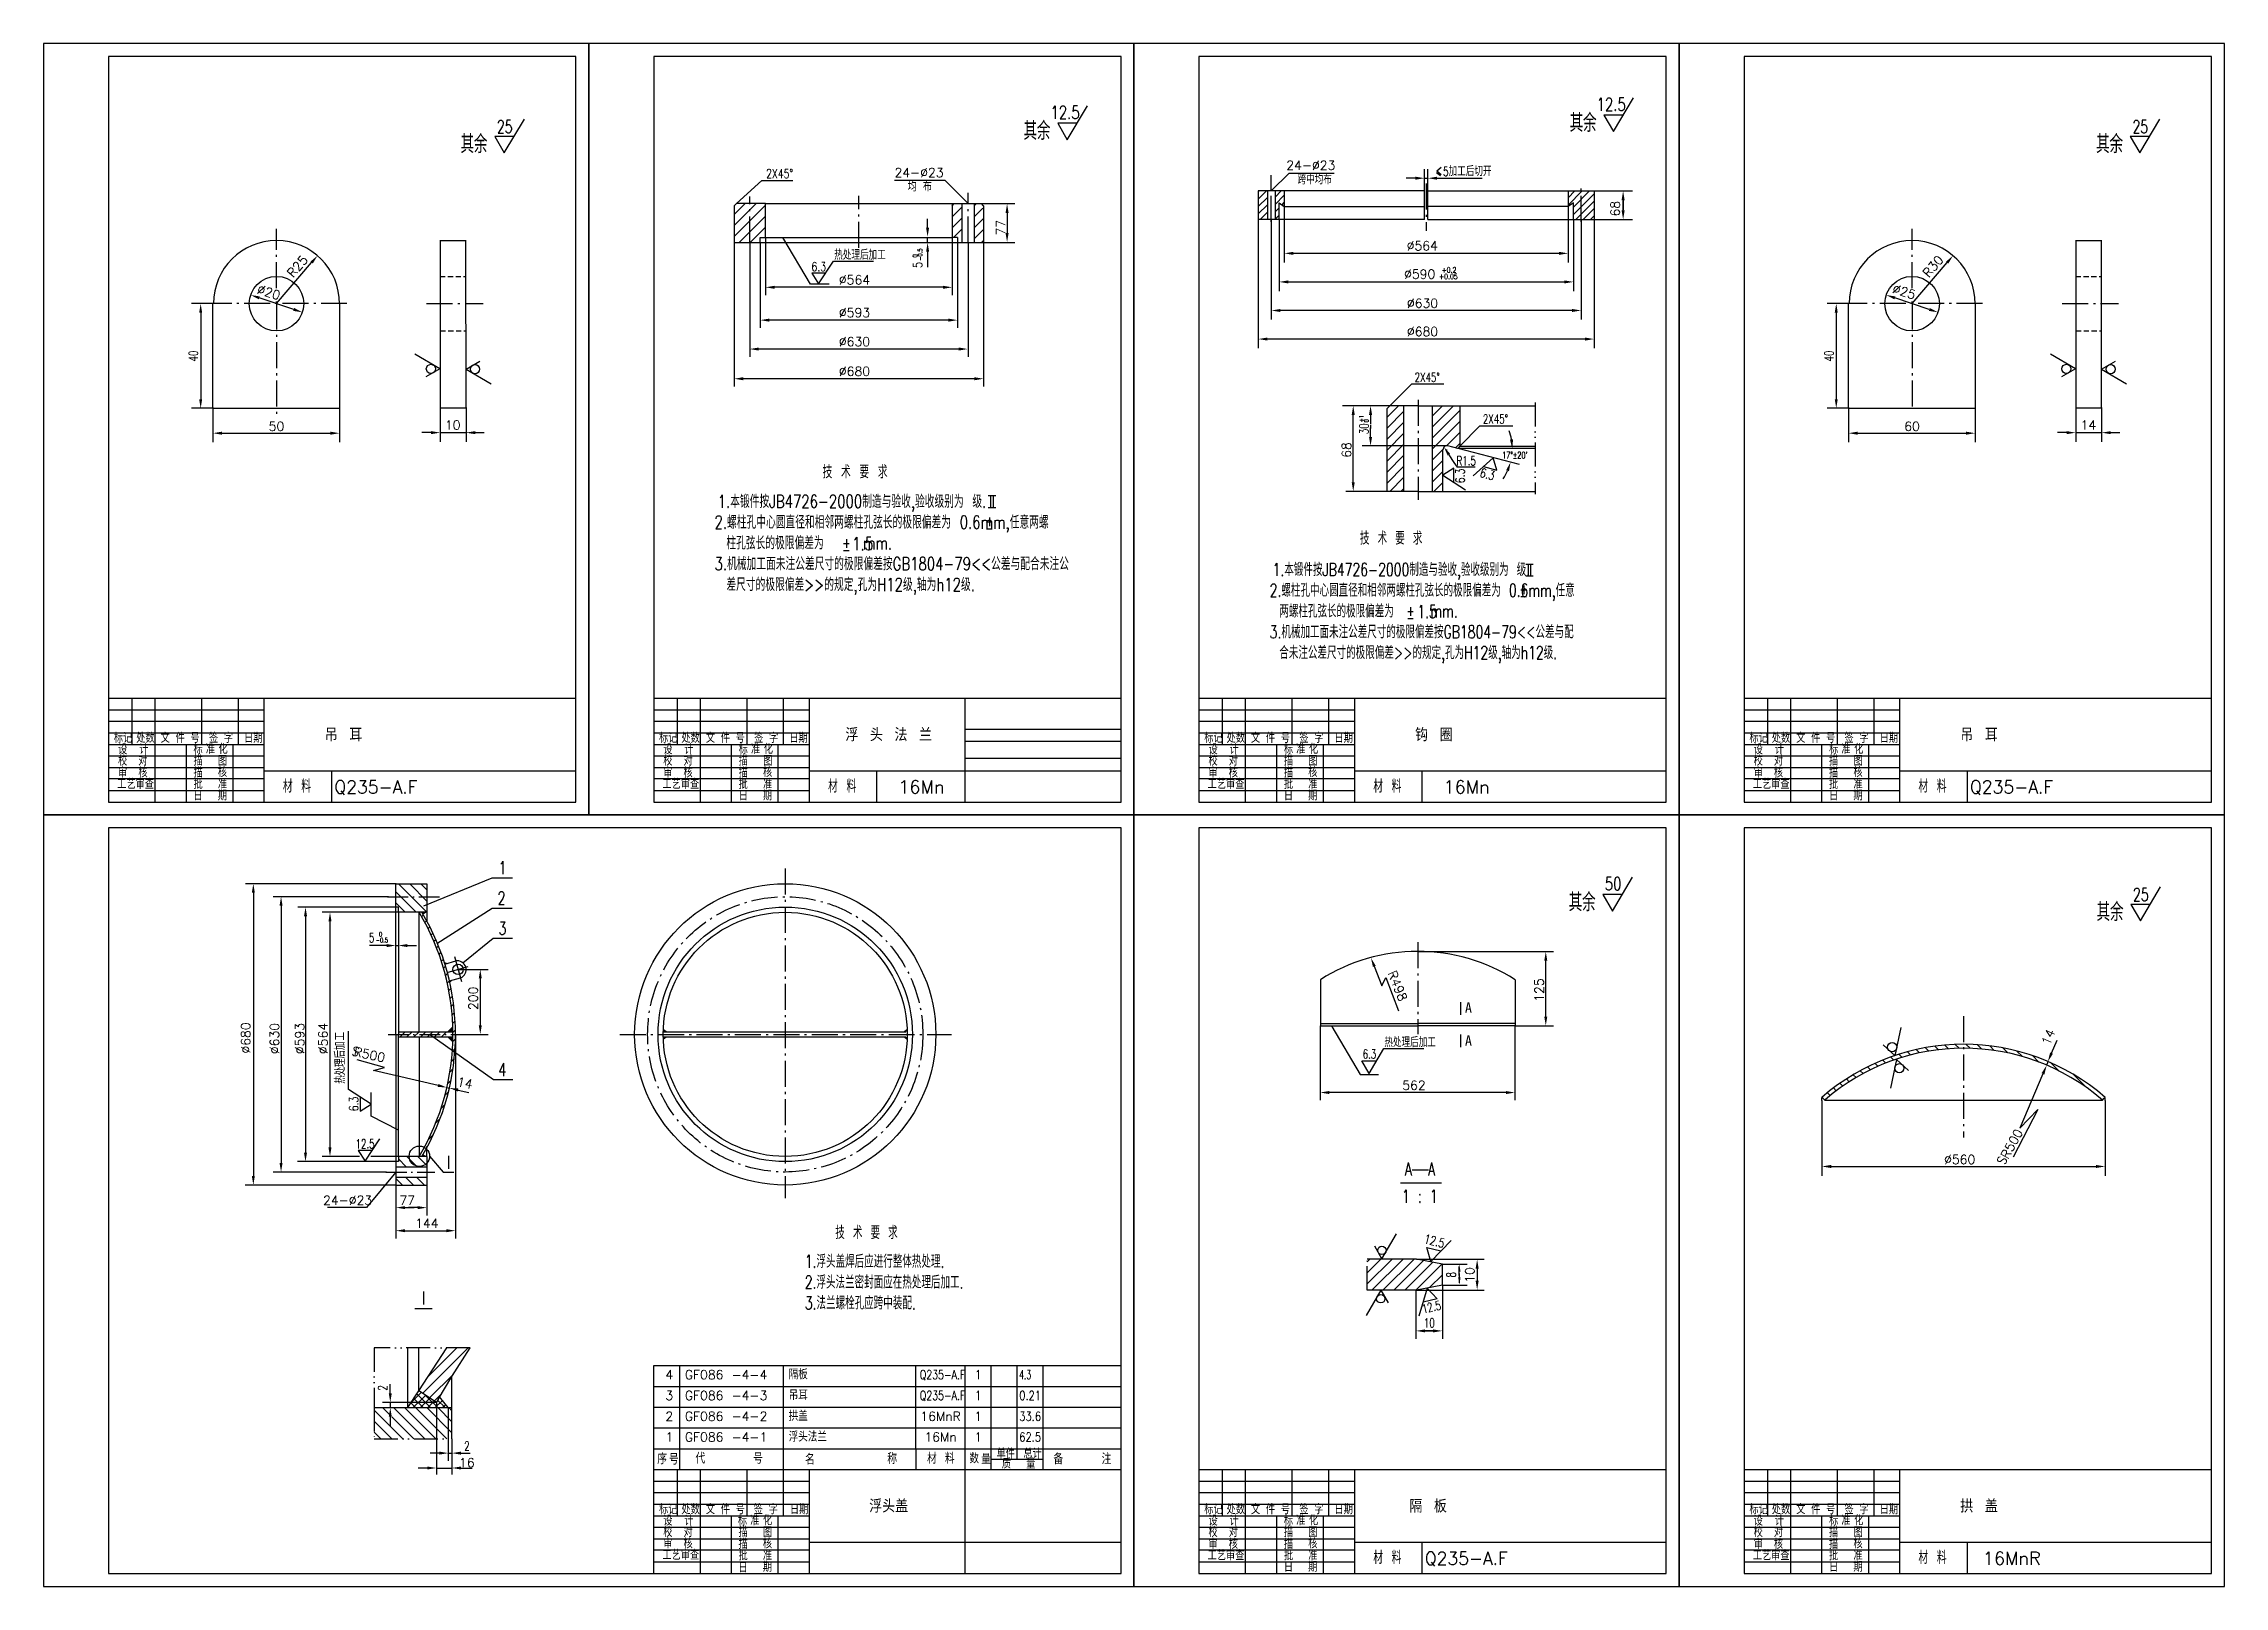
# Model space of a CAD drawing. Extents: x 0 to 2851, y -28 to 1393.
# Drawn here: x 1336 to 2176, y -28 to 566 of the extents above; entities that cross this region are included whole.
import ezdxf
from ezdxf.enums import TextEntityAlignment as Align

# ---------------------------------------------------------------- set-up
doc = ezdxf.new("R2010")
doc.units = 0
doc.header["$LTSCALE"] = 8
doc.header["$MEASUREMENT"] = 0
for name, pattern in [('CENTER', [1.85, 1.25, -0.25, 0.1, -0.25]), ('CENTER1', [1.501, 1, -0.25, 0.001, -0.25]), ('HIDDEN', [0.375, 0.25, -0.125]), ('PHANTOM', [1.902, 1.15, -0.25, 0.001, -0.25, 0.001, -0.25])]:
    doc.linetypes.add(name, pattern=pattern)
doc.layers.get('0').update_dxf_attribs({"linetype": 'CONTINUOUS'})
for name, color, linetype in [('1', 1, 'CONTINUOUS'), ('CC', 3, 'CONTINUOUS'), ('CW', 1, 'CONTINUOUS'), ('DD', 3, 'PHANTOM'), ('HZ', 1, 'CONTINUOUS'), ('X', 3, 'CONTINUOUS'), ('XX', 2, 'HIDDEN'), ('YY', 3, 'CONTINUOUS'), ('ZX', 1, 'CENTER'), ('ZX1', 3, 'CENTER1')]:
    doc.layers.add(name, color=color, linetype=linetype)
doc.styles.add('HZ', font='txt', dxfattribs={"bigfont": 'hztxt'})

msp = doc.modelspace()

# ---------------------------------------------------------------- texts
at = {"style": 'HZ', "width": 0.75}
for s, height, p in [('12.5', 5, (1729.86, 536.91)), ('12.5', 5, (1940.23, 540.01)), ('6.3', 3.5, (1635, 478.29))]:
    msp.add_text(s, height=height, dxfattribs=at).set_placement(p, align=Align.CENTER)
for rotation, p in [(90, (1883.79, 399.46)), (345.11373, (1892.11, 398.46))]:
    msp.add_text('6.3', height=3.5, rotation=rotation, dxfattribs=at).set_placement(p, align=Align.CENTER)
at = {"layer": 'CC', "style": 'HZ'}
for s, p in [('24-%%C23', (1673.61, 514.5)), ('24-%%C23', (1824.51, 517.3)), ('%%C564 ', (1869.01, 486.3)), ('%%C590 ', (1868.01, 475.4)), ('%%C564 ', (1650.31, 473.2)), ('%%C593 ', (1650.31, 460.6)), ('%%C630 ', (1869.11, 464.2)), ('%%C680 ', (1869.11, 453.3)), ('%%C630 ', (1650.31, 449.4)), ('%%C680 ', (1650.31, 438)), ('50', (1426.11, 416.8)), ('10', (1494.01, 417.3)), ('60', (2056.11, 416.8)), ('14', (2124.01, 417.3)), ('562 ', (1865.81, 163.1)), ('%%C560 ', (2076.01, 134.5)), ('24-%%C23', (1453.51, 118.8)), ('77 ', (1478.01, 118.8)), ('144', (1484.01, 109.9)), ('16', (1499.41, 17.8))]:
    msp.add_text(s, height=3.5, dxfattribs=at).set_placement(p, align=Align.CENTER)
for s, rotation, p in [('68 ', 90, (1943.51, 503.9)), ('77 ', 90, (1706.81, 496.6)), ('R25', 49, (1435.51, 479)), ('R30', 49, (2065.51, 479)), ('%%C20', 342, (1422.61, 468.5)), ('%%C25', 342, (2052.51, 468.7)), ('68 ', 90, (1840.01, 411)), ('200', 90, (1503.61, 198.3)), ('R498 ', 292, (1856.91, 201)), ('125', 90, (1914.21, 201.5)), ('%%C680 ', 90, (1416.01, 184.6)), ('%%C630 ', 90, (1427.11, 184.4)), ('%%C593 ', 90, (1436.81, 184.4)), ('%%C564 ', 90, (1445.81, 184.4)), ('14', 67, (2110.21, 182.7)), ('R500 ', 348, (1463.11, 174.6)), ('14', 348, (1498.31, 164)), ('R500 ', 61, (2096.81, 142.8)), ('10', 90, (1887.51, 91.8))]:
    msp.add_text(s, height=3.5, rotation=rotation, dxfattribs=at).set_placement(p, align=Align.CENTER)
at = {"layer": 'CW', "style": 'HZ'}
for s, height, width, p in [('其', 7, 0.75, (1926.83, 531.91)), ('余', 7, 0.75, (1931.98, 531.91)), ('其', 7, 0.75, (1716.47, 528.81)), ('余', 7, 0.75, (1721.62, 528.81)), ('2X45%%D', 3.5, 0.75, (1619.89, 514.09)), ('均 布', 3.5, 0.75, (1673.9, 509.04)), ('+0.05', 2.04, 0.7, (1877.52, 475.23)), ('R1.5', 3.5, 0.7, (1884.38, 403.52))]:
    msp.add_text(s, height=height, dxfattribs=dict(at, width=width)).set_placement(p, align=Align.CENTER)
for s, height, width, p in [('跨中均布', 3.5, 0.7, (1819.39, 511.77)), ('5加工后切开', 3.5, 0.7, (1875.5, 514.92)), ('热处理后加工', 3.5, 0.7, (1640.94, 482.72)), ('+0.2', 2.04, 0.7, (1874.9, 477.73)), ('2X45%%D', 3.5, 0.7, (1864.5, 435.68)), ('2X45%%D', 3.5, 0.7, (1890.8, 419.61)), ('%%p', 5, 0.75, (1698.95, 379.11)), ('%%p', 5, 0.75, (1643.85, 370.77)), ('%%p', 5, 0.7, (1904.87, 353)), ('%%p', 5, 0.7, (1861.28, 344.57)), ('标记', 3.5, 0.75, (1363.46, 296.7)), ('设', 3.5, 0.75, (1365.1, 292.31)), ('处数', 3.5, 0.75, (1372.06, 296.7)), ('计', 3.5, 0.75, (1373.21, 292.31)), ('文', 3.5, 0.75, (1381.49, 296.7)), ('件', 3.5, 0.75, (1387.23, 296.7)), ('号', 3.5, 0.75, (1392.97, 296.7)), ('标', 3.5, 0.75, (1394.14, 292.31)), ('准', 3.5, 0.75, (1398.88, 292.44)), ('签', 3.5, 0.75, (1400.1, 296.69)), ('化', 3.5, 0.75, (1403.8, 292.44)), ('字', 3.5, 0.75, (1405.84, 296.7)), ('日期', 3.5, 0.75, (1413.62, 296.7)), ('标记', 3.5, 0.75, (1573.46, 296.7)), ('设', 3.5, 0.75, (1575.1, 292.31)), ('处数', 3.5, 0.75, (1582.06, 296.7)), ('计', 3.5, 0.75, (1583.21, 292.31)), ('文', 3.5, 0.75, (1591.49, 296.7)), ('件', 3.5, 0.75, (1597.23, 296.7)), ('号', 3.5, 0.75, (1602.97, 296.7)), ('标', 3.5, 0.75, (1604.14, 292.31)), ('准', 3.5, 0.75, (1608.88, 292.44)), ('签', 3.5, 0.75, (1610.1, 296.69)), ('化', 3.5, 0.75, (1613.8, 292.44)), ('字', 3.5, 0.75, (1615.84, 296.7)), ('日期', 3.5, 0.75, (1623.62, 296.7)), ('标记', 3.5, 0.75, (1783.46, 296.7)), ('设', 3.5, 0.75, (1785.1, 292.31)), ('处数', 3.5, 0.75, (1792.06, 296.7)), ('计', 3.5, 0.75, (1793.21, 292.31)), ('文', 3.5, 0.75, (1801.49, 296.7)), ('件', 3.5, 0.75, (1807.23, 296.7)), ('号', 3.5, 0.75, (1812.97, 296.7)), ('标', 3.5, 0.75, (1814.14, 292.31)), ('准', 3.5, 0.75, (1818.88, 292.44)), ('签', 3.5, 0.75, (1820.1, 296.69)), ('化', 3.5, 0.75, (1823.8, 292.44)), ('字', 3.5, 0.75, (1825.84, 296.7)), ('日期', 3.5, 0.75, (1833.62, 296.7)), ('标记', 3.5, 0.75, (1993.46, 296.7)), ('设', 3.5, 0.75, (1995.1, 292.31)), ('处数', 3.5, 0.75, (2002.06, 296.7)), ('计', 3.5, 0.75, (2003.21, 292.31)), ('文', 3.5, 0.75, (2011.49, 296.7)), ('件', 3.5, 0.75, (2017.23, 296.7)), ('号', 3.5, 0.75, (2022.97, 296.7)), ('标', 3.5, 0.75, (2024.14, 292.31)), ('准', 3.5, 0.75, (2028.88, 292.44)), ('签', 3.5, 0.75, (2030.1, 296.69)), ('化', 3.5, 0.75, (2033.8, 292.44)), ('字', 3.5, 0.75, (2035.84, 296.7)), ('日期', 3.5, 0.75, (2043.62, 296.7)), ('校', 3.5, 0.75, (1365.1, 287.92)), ('审', 3.5, 0.75, (1365.1, 283.35)), ('核', 3.5, 0.75, (1372.89, 283.35)), ('对', 3.5, 0.75, (1372.89, 287.92)), ('描', 3.5, 0.75, (1394.14, 287.92)), ('描', 3.5, 0.75, (1394.14, 283.34)), ('核', 3.5, 0.75, (1403.53, 283.53)), ('图', 3.5, 0.75, (1403.56, 287.92)), ('校', 3.5, 0.75, (1575.1, 287.92)), ('审', 3.5, 0.75, (1575.1, 283.35)), ('核', 3.5, 0.75, (1582.89, 283.35)), ('对', 3.5, 0.75, (1582.89, 287.92)), ('描', 3.5, 0.75, (1604.14, 287.92)), ('描', 3.5, 0.75, (1604.14, 283.34)), ('核', 3.5, 0.75, (1613.53, 283.53)), ('图', 3.5, 0.75, (1613.56, 287.92)), ('校', 3.5, 0.75, (1785.1, 287.92)), ('审', 3.5, 0.75, (1785.1, 283.35)), ('核', 3.5, 0.75, (1792.89, 283.35)), ('对', 3.5, 0.75, (1792.89, 287.92)), ('描', 3.5, 0.75, (1814.14, 287.92)), ('描', 3.5, 0.75, (1814.14, 283.34)), ('核', 3.5, 0.75, (1823.53, 283.53)), ('图', 3.5, 0.75, (1823.56, 287.92)), ('校', 3.5, 0.75, (1995.1, 287.92)), ('审', 3.5, 0.75, (1995.1, 283.35)), ('核', 3.5, 0.75, (2002.89, 283.35)), ('对', 3.5, 0.75, (2002.89, 287.92)), ('描', 3.5, 0.75, (2024.14, 287.92)), ('描', 3.5, 0.75, (2024.14, 283.34)), ('核', 3.5, 0.75, (2033.53, 283.53)), ('图', 3.5, 0.75, (2033.56, 287.92)), ('工艺审查', 3.5, 0.75, (1364.75, 278.96)), ('批', 3.5, 0.75, (1394.14, 278.94)), ('日', 3.5, 0.75, (1394.14, 274.51)), ('期', 3.5, 0.75, (1403.49, 274.55)), ('准', 3.5, 0.75, (1403.51, 278.95)), ('材 料', 5, 0.75, (1428.57, 277.53)), ('工艺审查', 3.5, 0.75, (1574.75, 278.96)), ('批', 3.5, 0.75, (1604.14, 278.94)), ('日', 3.5, 0.75, (1604.14, 274.51)), ('期', 3.5, 0.75, (1613.49, 274.55)), ('准', 3.5, 0.75, (1613.51, 278.95)), ('材 料', 5, 0.75, (1638.57, 277.53)), ('工艺审查', 3.5, 0.75, (1784.75, 278.96)), ('批', 3.5, 0.75, (1814.14, 278.94)), ('日', 3.5, 0.75, (1814.14, 274.51)), ('期', 3.5, 0.75, (1823.49, 274.55)), ('准', 3.5, 0.75, (1823.51, 278.95)), ('材 料', 5, 0.75, (1848.57, 277.53)), ('工艺审查', 3.5, 0.75, (1994.75, 278.96)), ('批', 3.5, 0.75, (2024.14, 278.94)), ('日', 3.5, 0.75, (2024.14, 274.51)), ('期', 3.5, 0.75, (2033.49, 274.55)), ('准', 3.5, 0.75, (2033.51, 278.95)), ('材 料', 5, 0.75, (2058.57, 277.53)), ('标记', 3.5, 0.75, (1783.46, -0.3)), ('处数', 3.5, 0.75, (1792.06, -0.3)), ('文', 3.5, 0.75, (1801.49, -0.3)), ('件', 3.5, 0.75, (1807.23, -0.3)), ('号', 3.5, 0.75, (1812.97, -0.3)), ('签', 3.5, 0.75, (1820.1, -0.31)), ('字', 3.5, 0.75, (1825.84, -0.3)), ('日期', 3.5, 0.75, (1833.62, -0.3)), ('标记', 3.5, 0.75, (1993.46, -0.3)), ('处数', 3.5, 0.75, (2002.06, -0.3)), ('文', 3.5, 0.75, (2011.49, -0.3)), ('件', 3.5, 0.75, (2017.23, -0.3)), ('号', 3.5, 0.75, (2022.97, -0.3)), ('签', 3.5, 0.75, (2030.1, -0.31)), ('字', 3.5, 0.75, (2035.84, -0.3)), ('日期', 3.5, 0.75, (2043.62, -0.3)), ('校', 3.5, 0.75, (1785.1, -9.08)), ('设', 3.5, 0.75, (1785.1, -4.69)), ('对', 3.5, 0.75, (1792.89, -9.08)), ('计', 3.5, 0.75, (1793.21, -4.69)), ('标', 3.5, 0.75, (1814.14, -4.69)), ('描', 3.5, 0.75, (1814.14, -9.08)), ('准', 3.5, 0.75, (1818.88, -4.56)), ('图', 3.5, 0.75, (1823.56, -9.08)), ('化', 3.5, 0.75, (1823.8, -4.56)), ('校', 3.5, 0.75, (1995.1, -9.08)), ('设', 3.5, 0.75, (1995.1, -4.69)), ('对', 3.5, 0.75, (2002.89, -9.08)), ('计', 3.5, 0.75, (2003.21, -4.69)), ('标', 3.5, 0.75, (2024.14, -4.69)), ('描', 3.5, 0.75, (2024.14, -9.08)), ('准', 3.5, 0.75, (2028.88, -4.56)), ('图', 3.5, 0.75, (2033.56, -9.08)), ('化', 3.5, 0.75, (2033.8, -4.56)), ('工艺审查', 3.5, 0.75, (1784.75, -18.04)), ('审', 3.5, 0.75, (1785.1, -13.65)), ('核', 3.5, 0.75, (1792.89, -13.65)), ('描', 3.5, 0.75, (1814.14, -13.66)), ('批', 3.5, 0.75, (1814.14, -18.06)), ('核', 3.5, 0.75, (1823.53, -13.47)), ('准', 3.5, 0.75, (1823.51, -18.05)), ('材 料', 5, 0.75, (1848.57, -19.47)), ('工艺审查', 3.5, 0.75, (1994.75, -18.04)), ('审', 3.5, 0.75, (1995.1, -13.65)), ('核', 3.5, 0.75, (2002.89, -13.65)), ('描', 3.5, 0.75, (2024.14, -13.66)), ('批', 3.5, 0.75, (2024.14, -18.06)), ('核', 3.5, 0.75, (2033.53, -13.47)), ('准', 3.5, 0.75, (2033.51, -18.05)), ('材 料', 5, 0.75, (2058.57, -19.47)), ('日', 3.5, 0.75, (1814.14, -22.49)), ('期', 3.5, 0.75, (1823.49, -22.45)), ('日', 3.5, 0.75, (2024.14, -22.49)), ('期', 3.5, 0.75, (2033.49, -22.45))]:
    msp.add_text(s, height=height, dxfattribs=dict(at, width=width)).set_placement(p)
for s, width, p in [('0', 0.75, (1672.91, 483.52)), ('-0.5', 0.75, (1674.84, 482.22)), ('+1', 0.7, (1844.84, 420.05)), ('0', 0.7, (1846.76, 420.05))]:
    msp.add_text(s, height=1.7, rotation=90, dxfattribs=dict(at, width=width)).set_placement(p)
for s, width, p in [('5', 0.75, (1674.82, 480.66)), ('30', 0.7, (1846.73, 417.59))]:
    msp.add_text(s, height=3.5, rotation=90, dxfattribs=dict(at, width=width)).set_placement(p, align=Align.CENTER)
at = {"layer": 'CW', "linetype": 'Continuous', "style": 'HZ', "width": 0.7}
msp.add_text("17%%D%%P20'", height=2.5, dxfattribs=at).set_placement((1903.1, 406.21), align=Align.CENTER)
at = {"layer": 'HZ', "style": 'HZ'}
for s, height, width, p in [('       技 术 要 求', 5, 0.75, (1611.03, 398.52)), ('1.本锻件按JB4726-2000制造与验收,验收级别为 级.', 5, 0.75, (1596.06, 387.14)), ('2.螺柱孔中心圆直径和相邻两螺柱孔弦长的极限偏差为 0.6mm,任意两螺', 5, 0.75, (1594.85, 379.14)), ('           技 术 要 求', 5, 0.7, (1806.14, 373)), ('  柱孔弦长的极限偏差为    mm.', 5, 0.75, (1592.71, 371.14)), ('3.机械加工面未注公差尺寸的极限偏差按GB1804-79<<公差与配合未注公', 5, 0.75, (1594.85, 363.14)), ('1.本锻件按JB4726-2000制造与验收,验收级别为 级.', 5, 0.7, (1809.81, 360.92)), ('  差尺寸的极限偏差>>的规定,孔为H12级,轴为h12级.', 5, 0.75, (1592.71, 355.14)), ('2.螺柱孔中心圆直径和相邻两螺柱孔弦长的极限偏差为 0.6mm,任意', 5, 0.7, (1808.68, 352.92)), ('  两螺柱孔弦长的极限偏差为    mm.', 5, 0.7, (1806.14, 344.92)), ('3.机械加工面未注公差尺寸的极限偏差按GB1804-79<<公差与配', 5, 0.7, (1808.68, 336.92)), ('  合未注公差尺寸的极限偏差>>的规定,孔为H12级,轴为h12级.', 5, 0.7, (1806.14, 328.92)), ('序', 4.2, 0.75, (1572.75, 18.92)), ('号', 4.2, 0.75, (1577.27, 18.79)), ('代', 4.2, 0.75, (1587.49, 19.16)), ('号', 4.2, 0.75, (1609.68, 19.09)), ('名', 4.2, 0.75, (1629.71, 18.69)), ('称', 4.2, 0.75, (1661.38, 18.99)), ('材', 4.2, 0.75, (1676.71, 19.11)), ('料', 4.2, 0.75, (1683.59, 19.11)), ('数', 3.94, 0.75, (1693.01, 19.25)), ('量', 3.94, 0.75, (1697.54, 18.97)), ('单件', 3.5, 0.75, (1703.45, 21.16)), ('质', 3.5, 0.75, (1705.52, 17.28)), ('总计', 3.5, 0.75, (1713.82, 21.16)), ('量', 3.5, 0.75, (1714.89, 17.25)), ('备', 4.2, 0.75, (1725.37, 18.92)), ('注', 4.2, 0.75, (1743.94, 18.92)), ('标记', 3.5, 0.75, (1573.46, -0.3)), ('处数', 3.5, 0.75, (1582.06, -0.3)), ('文', 3.5, 0.75, (1591.49, -0.3)), ('件', 3.5, 0.75, (1597.23, -0.3)), ('号', 3.5, 0.75, (1602.97, -0.3)), ('签', 3.5, 0.75, (1609.94, -0.31)), ('字', 3.5, 0.75, (1615.68, -0.3)), ('日期', 3.5, 0.75, (1623.87, -0.3)), ('校', 3.5, 0.75, (1575.1, -9.08)), ('设', 3.5, 0.75, (1575.1, -4.69)), ('对', 3.5, 0.75, (1582.89, -9.08)), ('计', 3.5, 0.75, (1583.21, -4.69)), ('标', 3.5, 0.75, (1603.84, -4.69)), ('描', 3.5, 0.75, (1604.07, -9.08)), ('准', 3.5, 0.75, (1608.58, -4.56)), ('化', 3.5, 0.75, (1613.5, -4.56)), ('图', 3.5, 0.75, (1613.49, -9.08)), ('工艺审查', 3.5, 0.75, (1574.75, -17.86)), ('审', 3.5, 0.75, (1575.1, -13.47)), ('核', 3.5, 0.75, (1582.89, -13.47)), ('描', 3.5, 0.75, (1604.07, -13.66)), ('批', 3.5, 0.75, (1604.07, -18.08)), ('核', 3.5, 0.75, (1613.46, -13.47)), ('准', 3.5, 0.75, (1613.44, -18.06)), ('日', 3.5, 0.75, (1604.07, -22.74)), ('期', 3.5, 0.75, (1613.42, -22.47))]:
    msp.add_text(s, height=height, dxfattribs=dict(at, width=width)).set_placement(p)
at = {"layer": 'X', "style": 'HZ'}
for s, height, p in [('吊 耳', 5, (1451.91, 297.3)), ('浮 头 法 兰', 5, (1661.91, 297.3)), ('钩 圈', 5, (1871.91, 297.3)), ('吊 耳', 5, (2081.91, 297.3)), ('16Mn', 5, (1674.51, 277.2)), ('16Mn', 5, (1884.51, 277.2)), ('1', 3.5, (1696.41, 51.65)), ('1', 3.5, (1696.41, 43.65)), ('16MnR', 3.5, (1681.91, 35.65)), ('1', 3.5, (1696.41, 35.65)), ('16Mn', 3.5, (1681.91, 27.65)), ('1', 3.5, (1696.41, 27.65)), ('浮头盖', 5, (1661.91, 0.3)), ('隔 板 ', 5, (1871.91, 0.3)), ('拱 盖', 5, (2081.91, 0.3)), ('16MnR', 5, (2094.51, -19.8))]:
    msp.add_text(s, height=height, dxfattribs=at).set_placement(p, align=Align.CENTER)
for s, height, width, p, p2 in [('Q235-A.F', 5, 0.914286, (1448.41, 277.2), (1480.41, 277.2)), ('Q235-A.F', 5, 0.914286, (2078.41, 277.2), (2110.41, 277.2)), ('Q235-A.F', 3.5, 0.714286, (1673.91, 51.65), (1691.41, 51.65)), ('4.3  ', 3.5, 0.718303, (1712.21, 51.65), (1720.61, 51.65)), ('Q235-A.F', 3.5, 0.714286, (1673.91, 43.65), (1691.41, 43.65)), ('0.21', 3.5, 0.96, (1712.21, 43.65), (1720.61, 43.65)), ('33.6', 3.5, 0.8, (1712.21, 35.65), (1720.61, 35.65)), ('62.5', 3.5, 0.8, (1712.21, 27.65), (1720.61, 27.65)), ('Q235-A.F', 5, 0.914286, (1868.41, -19.8), (1900.41, -19.8))]:
    msp.add_text(s, height=height, dxfattribs=dict(at, width=width)).set_placement(p, p2, align=Align.FIT)
for s, p in [('4', (1578.91, 51.65)), ('3', (1578.91, 43.65)), ('2', (1578.91, 35.65)), ('1', (1578.91, 27.65))]:
    msp.add_text(s, height=3.5, dxfattribs=at).set_placement(p, align=Align.RIGHT)
for s, p in [('GF086 -4-4', (1583.41, 51.65)), ('隔板', (1623.41, 51.65)), ('GF086 -4-3', (1583.41, 43.65)), ('吊耳', (1623.41, 43.65)), ('GF086 -4-2', (1583.41, 35.65)), ('拱盖', (1623.41, 35.65)), ('GF086 -4-1', (1583.41, 27.65)), ('浮头法兰', (1623.41, 27.65))]:
    msp.add_text(s, height=3.5, dxfattribs=at).set_placement(p)

# ---------------------------------------------------------------- blocks, each defined once
blk = doc.blocks.new('*X181')
for p, q in [((167.24, 209.67), (172.68, 215.11)), ((167.24, 212.5), (169.85, 215.11)), ((169.24, 208.84), (175.51, 215.11)), ((169.24, 206.01), (177.24, 214.01)), ((170.17, 204.11), (177.24, 211.18)), ((173, 204.11), (177.24, 208.36)), ((175.82, 204.11), (177.24, 205.53))]:
    blk.add_line(p, q)
blk = doc.blocks.new('*X182')
for p, q in [((47.89, 211.94), (51.06, 215.11)), ((47.89, 214.77), (48.23, 215.11)), ((47.89, 209.11), (51.39, 212.61)), ((54.39, 212.78), (56.72, 215.11)), ((54.39, 209.96), (57.89, 213.46)), ((57.02, 209.76), (57.89, 210.63)), ((47.89, 206.28), (51.39, 209.78)), ((48.54, 204.11), (51.39, 206.96)), ((51.37, 204.11), (51.39, 204.13)), ((54.39, 207.13), (55.89, 208.63)), ((54.39, 204.3), (55.89, 205.8))]:
    blk.add_line(p, q)
blk = doc.blocks.new('*X183')
for p, q in [((97.49, 122.95), (101.86, 127.31)), ((114.99, 119.24), (123.07, 127.31)), ((114.99, 123.48), (118.83, 127.31)), ((97.49, 118.71), (103.99, 125.21)), ((97.49, 114.46), (103.99, 120.96)), ((114.99, 114.99), (125.49, 125.49)), ((114.99, 110.75), (125.49, 121.25)), ((97.49, 110.22), (103.99, 116.72)), ((97.49, 105.98), (103.99, 112.48)), ((114.99, 106.51), (119, 110.51)), ((120.35, 111.87), (125.49, 117.01)), ((123.8, 111.07), (125.49, 112.77)), ((97.49, 101.74), (103.99, 108.24)), ((97.49, 97.49), (103.99, 103.99)), ((114.99, 102.27), (118.99, 106.27)), ((114.99, 98.02), (118.99, 102.02)), ((98.56, 94.31), (103.99, 99.75)), ((102.8, 94.31), (103.99, 95.51)), ((115.53, 94.31), (118.99, 97.78))]:
    blk.add_line(p, q)
blk = doc.blocks.new('*X177')
for p, q in [((54.48, 194.49), (62.92, 202.93)), ((54.48, 198.73), (58.68, 202.93)), ((54.48, 190.25), (66.55, 202.31)), ((56.4, 187.93), (66.55, 198.07)), ((60.65, 187.93), (66.55, 193.83))]:
    blk.add_line(p, q)
blk = doc.blocks.new('*X178')
for p, q in [((138.48, 202.12), (139.27, 202.91)), ((138.48, 197.88), (142.2, 201.59)), ((138.48, 193.64), (142.2, 197.35)), ((139.01, 189.93), (142.2, 193.11))]:
    blk.add_line(p, q)
blk = doc.blocks.new('*X179')
for p, q in [((147.04, 202.2), (147.74, 202.89)), ((147.04, 197.96), (150.25, 201.16)), ((147.04, 193.71), (150.49, 197.16)), ((147.04, 189.47), (150.5, 192.93)), ((149.67, 187.86), (150.51, 188.7))]:
    blk.add_line(p, q)
blk = doc.blocks.new('*X172')
for p, q in [((111, 30.39), (120.61, 40)), ((111, 34.63), (116.37, 40)), ((111, 38.88), (112.12, 40)), ((112.85, 28), (124.85, 40)), ((117.1, 28), (129.1, 40)), ((121.34, 28), (132.78, 39.44)), ((125.58, 28), (136.32, 38.74)), ((129.82, 28), (139.85, 38.03)), ((135.08, 29.02), (140, 33.93))]:
    blk.add_line(p, q)
blk = doc.blocks.new('FTGB4')
for p, q in [((184.3, 260.02), (192.03, 273.06)), ((180.62, 266.35), (184.3, 260.02)), ((188.01, 266.35), (180.62, 266.35)), ((71.81, 233.59), (71.81, 215.9)), ((146.81, 233.59), (146.81, 215.9)), ((125.9, 220.09), (125.9, 224.91)), ((125.9, 207.62), (125.9, 212.45)), ((87.75, 202.34), (93.3, 202.34)), ((90.55, 197.44), (87.76, 202.34)), ((90.55, 197.44), (96.21, 207.15)), ((96.21, 207.15), (111.64, 207.15)), ((107.18, 160.38), (113.5, 160.38)), ((95.5, 126.05), (101.17, 135.76)), ((108.77, 126.03), (89.77, 126.03)), ((95.5, 126.05), (92.71, 130.95)), ((118.77, 124.03), (108.77, 126.03)), ((112.78, 130.49), (118.16, 129.15)), ((114.31, 125.06), (112.79, 130.49)), ((114.31, 125.06), (122.16, 133.11)), ((118.77, 116.03), (118.77, 124.03)), ((95.06, 114.02), (89.39, 104.31)), ((108.77, 114.03), (89.77, 114.03)), ((95.06, 114.02), (97.85, 109.12)), ((118.77, 116.03), (108.77, 114.03)), ((112.87, 114.83), (109.72, 104.03)), ((116.77, 110.75), (111.38, 109.41)), ((112.87, 114.83), (116.76, 110.75))]:
    blk.add_line(p, q)
for points in [[(71.81, 216.78), (109.31, 216.78)], [(71.81, 215.78), (109.31, 215.78)], [(146.81, 216.78), (109.31, 216.78)], [(146.81, 215.78), (109.31, 215.78)]]:
    blk.add_lwpolyline(points)
for centre in [(95.5, 129.35), (95.05, 110.72)]:
    blk.add_circle(centre, 1.61)
for start, end in [(90, 122.43976), (57.56024, 90)]:
    blk.add_arc((109.31, 174.59), 69.91, start, end)
at = {"layer": 'CC'}
for p, q in [((109.31, 244.5), (161.61, 244.5)), ((92.56, 238.74), (95.49, 231.24)), ((158.61, 218.88), (158.61, 241.83)), ((95.49, 231.24), (96.99, 234.47)), ((96.99, 234.47), (101.82, 221.56)), ((71.75, 215.88), (71.75, 187.14)), ((146.75, 215.88), (146.75, 187.14)), ((146.81, 215.78), (161.61, 215.78)), ((143.25, 190.14), (75.25, 190.14)), ((108.83, 126.03), (134.89, 126.03)), ((118.83, 124.03), (128.28, 124.03)), ((125.28, 119.64), (125.28, 123.14)), ((125.28, 120.42), (125.28, 116.92)), ((132.2, 122.3), (132.2, 117.33)), ((108.59, 113.97), (108.59, 95.36)), ((108.83, 114.03), (134.89, 114.03)), ((118.77, 115.97), (118.77, 95.36)), ((118.83, 116.03), (128.28, 116.03)), ((115.23, 98.36), (111.73, 98.36)), ((112.14, 98.36), (115.64, 98.36))]:
    blk.add_line(p, q, dxfattribs=at)
for points in [[(159.19, 240.9), (158.03, 240.9), (158.61, 244.4)], [(92.02, 238.53), (93.1, 238.95), (91.28, 242)], [(159.19, 219.38), (158.03, 219.38), (158.61, 215.88)], [(75.25, 189.55), (75.25, 190.72), (71.75, 190.14)], [(143.25, 189.55), (143.25, 190.72), (146.75, 190.14)], [(125.79, 121.17), (124.86, 121.17), (125.33, 123.97)], [(125.79, 118.95), (124.86, 118.95), (125.33, 116.15)], [(132.76, 122.36), (131.59, 122.36), (132.18, 125.86)], [(132.76, 117.64), (131.59, 117.64), (132.18, 114.14)], [(112.14, 97.78), (112.14, 98.94), (108.64, 98.36)], [(115.23, 97.78), (115.23, 98.94), (118.73, 98.36)]]:
    blk.add_solid(points, dxfattribs=at)
at = {"layer": 'CW'}
blk.add_line((102.64, 155.41), (118.44, 155.41), dxfattribs=at)
at = {"layer": 'DD'}
blk.add_line((89.77, 114.03), (89.77, 126.03), dxfattribs=at)
at = {"layer": 'X'}
for p, q in [((76.26, 215.59), (87.11, 197.04)), ((87.11, 197.04), (94.24, 197.04))]:
    blk.add_line(p, q, dxfattribs=at)
at = {"layer": 'ZX'}
blk.add_line((109.31, 247.97), (109.31, 212.59), dxfattribs=at)
at = {"layer": 'YY', "rotation": 360}
blk.add_blockref('*X172', (-21.23, 86.03), dxfattribs=at)
at = {"style": 'HZ', "width": 0.75}
blk.add_text('50', height=5, dxfattribs=at).set_placement((184.55, 268.02), align=Align.CENTER)
for p in [(128.82, 220.88), (128.82, 208.17)]:
    blk.add_text('A', height=3.95, rotation=360).set_placement(p, align=Align.CENTER)
at = {"style": 'HZ'}
for s, height, rotation, width, p in [('6.3', 3.5, 360, 0.7, (90.7, 203.21)), ('A  A', 5, 360, 0.7, (110.14, 158.25)), ('1 : 1', 5, 360, 0.7, (110.09, 147.7)), ('12.5', 3.5, 346, 0.75, (115.31, 131.27)), ('12.5', 3.5, 13, 0.7, (114.95, 105.86))]:
    blk.add_text(s, height=height, rotation=rotation, dxfattribs=dict(at, width=width)).set_placement(p, align=Align.CENTER)
at = {"layer": 'CW', "style": 'HZ', "width": 0.75}
for s, p in [('其', (170.05, 259.92)), ('余', (175.21, 259.92))]:
    blk.add_text(s, height=7, dxfattribs=at).set_placement(p, align=Align.CENTER)
at = {"layer": 'CW', "style": 'HZ', "width": 0.7}
blk.add_text('热处理后加工', height=3.5, rotation=360, dxfattribs=at).set_placement((96.43, 207.65))
for s, rotation, p in [('8', 90, (123.93, 119.99)), ('10', 360, (113.75, 99.72))]:
    blk.add_text(s, height=3.5, rotation=rotation, dxfattribs=at).set_placement(p, align=Align.CENTER)
blk = doc.blocks.new('*X174')
for p, q in [((87.01, 201.49), (85.86, 202.64)), ((90.1, 202.64), (88.93, 203.81)), ((93.3, 203.68), (92.1, 204.88)), ((96.62, 204.61), (95.39, 205.84)), ((100.05, 205.42), (98.79, 206.68)), ((103.62, 206.09), (102.32, 207.39)), ((107.33, 206.62), (105.99, 207.97)), ((111.21, 206.99), (109.81, 208.39)), ((115.26, 207.18), (113.8, 208.64)), ((119.52, 207.16), (117.99, 208.69)), ((124.03, 206.89), (122.4, 208.52)), ((128.83, 206.34), (127.08, 208.08)), ((134.01, 205.41), (132.1, 207.31)), ((139.67, 203.98), (137.54, 206.12)), ((146.05, 201.85), (143.56, 204.34)), ((153.63, 198.51), (150.5, 201.64)), ((70.44, 192.6), (69.36, 193.68)), ((72.98, 194.3), (71.9, 195.39)), ((75.61, 195.92), (74.52, 197.01)), ((78.32, 197.45), (77.22, 198.55)), ((81.13, 198.89), (80.01, 200.01)), ((84.02, 200.24), (82.89, 201.37)), ((164.31, 192.07), (159.22, 197.17)), ((65.6, 188.96), (64.53, 190.03)), ((67.98, 190.82), (66.91, 191.89))]:
    blk.add_line(p, q)
blk = doc.blocks.new('S1')
at = {"layer": 'X', "style": 'HZ', "width": 0.85}
blk.add_text('S', height=3.5, rotation=67, dxfattribs=at).set_placement((125.63, 162.56))
blk = doc.blocks.new('GONG')
for p, q in [((177.64, 256.27), (185.36, 269.31)), ((173.96, 262.6), (177.64, 256.27)), ((181.35, 262.6), (173.96, 262.6)), ((83.17, 204.3), (85.45, 215.23)), ((83.17, 204.3), (78.55, 208.44)), ((83.68, 202.8), (81.4, 191.87)), ((83.68, 202.8), (88.3, 198.66)), ((55.33, 187.91), (54.98, 188.26)), ((56.04, 187.2), (55.33, 187.91)), ((56.04, 187.2), (163.04, 187.2)), ((163.04, 187.2), (163.74, 187.91)), ((163.74, 187.91), (164.1, 188.26))]:
    blk.add_line(p, q)
for centre in [(82.03, 207.6), (84.82, 199.51)]:
    blk.add_circle(centre, 1.75)
for centre, radius, start, end in [((109.54, 125.66), 83.04, 48.92641, 131.07359), ((109.54, 125.64), 81.56, 49.00532, 130.99468)]:
    blk.add_arc(centre, radius, start, end)
at = {"layer": 'CC'}
for p, q in [((143.41, 205.31), (145.56, 210.35)), ((142, 201.97), (141.54, 200.59)), ((140.13, 197.34), (131.19, 176.39)), ((54.98, 187.01), (54.98, 188.25)), ((54.98, 187.01), (54.98, 158.07)), ((164.1, 187.01), (164.1, 188.26)), ((164.1, 187.01), (164.1, 158.07)), ((138.11, 183.63), (128.67, 165.26)), ((131.19, 176.39), (138.11, 183.63)), ((58.58, 161.67), (161.77, 161.67))]:
    blk.add_line(p, q, dxfattribs=at)
for points in [[(142.86, 205.54), (143.96, 205.07), (142, 202)], [(140.69, 197.11), (139.58, 197.58), (141.55, 200.65)], [(58.58, 161.07), (58.58, 162.27), (54.98, 161.67)], [(160.5, 161.07), (160.5, 162.27), (164.1, 161.67)]]:
    blk.add_solid(points, dxfattribs=at)
at = {"layer": 'ZX', "color": 3}
blk.add_line((109.54, 219.59), (109.54, 172.79), dxfattribs=at)
blk.add_blockref('S1', (-0.14, -0.38))
at = {"layer": 'CC'}
blk.add_blockref('*X174', (-7.46, 0), dxfattribs=at)
at = {"style": 'HZ', "width": 0.7}
blk.add_text('25', height=5, dxfattribs=at).set_placement((177.8, 263.87), align=Align.CENTER)
at = {"layer": 'CW', "style": 'HZ', "width": 0.75}
for s, p in [('其', (163.39, 256.16)), ('余', (168.54, 256.16))]:
    blk.add_text(s, height=7, dxfattribs=at).set_placement(p, align=Align.CENTER)
blk = doc.blocks.new('WDE')
for p, q in [((181.16, 261.26), (173.77, 261.26)), ((173.77, 261.26), (177.45, 254.93)), ((177.45, 254.93), (185.18, 267.97)), ((152.73, 221.27), (152.73, 156.82)), ((162.73, 156.9), (162.73, 221.18)), ((65.22, 156.6), (65.22, 196.88)), ((114, 196.82), (114, 156.82)), ((152.64, 171.81), (143, 177.43)), ((152.64, 171.81), (147.26, 168.74)), ((162.71, 171.62), (168.09, 174.69)), ((162.71, 171.62), (172.35, 165.99)), ((114, 156.82), (114, 156.6))]:
    blk.add_line(p, q)
at = {"linetype": 'Continuous'}
for p, q in [((152.73, 221.17), (162.74, 221.17)), ((65.22, 156.6), (114, 156.6)), ((152.73, 156.82), (162.73, 156.82))]:
    blk.add_line(p, q, dxfattribs=at)
for centre, radius in [((89.71, 196.88), 10.5), ((149.16, 171.77), 1.75), ((166.19, 171.66), 1.75)]:
    blk.add_circle(centre, radius)
blk.add_arc((89.71, 196.88), 24.29, 359.85382, 179.85382)
at = {"layer": 'CC'}
for p, q in [((89.71, 196.88), (103.21, 212.69)), ((96.34, 194.66), (83.07, 199.1)), ((89.62, 196.88), (89.8, 196.88)), ((89.62, 196.88), (89.8, 196.88)), ((89.71, 196.79), (89.71, 196.97)), ((89.71, 196.79), (89.71, 196.97))]:
    blk.add_line(p, q, dxfattribs=at)
at = {"layer": 'CC', "linetype": 'Continuous'}
for p, q in [((65.16, 196.88), (57, 196.88)), ((60.5, 193.38), (60.5, 160.1)), ((65.16, 156.6), (57, 156.6)), ((65.22, 156.9), (65.22, 143.51)), ((114, 156.9), (114, 143.51)), ((152.73, 156.9), (152.73, 143.71)), ((162.73, 156.9), (162.73, 143.71)), ((68.72, 147.01), (110.5, 147.01)), ((149.23, 147.21), (145.73, 147.21)), ((152.73, 147.21), (162.73, 147.21)), ((166.23, 147.21), (169.73, 147.21))]:
    blk.add_line(p, q, dxfattribs=at)
at = {"layer": 'CC'}
for points in [[(103.66, 212.31), (102.77, 213.07), (105.49, 215.35)], [(82.88, 198.55), (83.25, 199.66), (79.75, 200.21)], [(96.16, 194.1), (96.53, 195.21), (99.66, 193.55)]]:
    blk.add_solid(points, dxfattribs=at)
at = {"layer": 'CC', "linetype": 'Continuous'}
for points in [[(61.08, 193.38), (59.91, 193.38), (60.5, 196.88)], [(61.08, 160.1), (59.91, 160.1), (60.5, 156.6)]]:
    blk.add_solid(points, dxfattribs=at)
at = {"layer": 'CC', "linetype": 'HIDDEN'}
for points in [[(68.72, 146.42), (68.72, 147.59), (65.22, 147.01)], [(110.5, 146.42), (110.5, 147.59), (114, 147.01)], [(149.23, 146.63), (149.23, 147.8), (152.73, 147.21)], [(166.23, 146.63), (166.23, 147.8), (162.73, 147.21)]]:
    blk.add_solid(points, dxfattribs=at)
at = {"layer": 'XX', "linetype": 'HIDDEN'}
for p, q in [((152.73, 207.38), (162.65, 207.38)), ((152.85, 186.38), (162.68, 186.38))]:
    blk.add_line(p, q, dxfattribs=at)
at = {"layer": 'XX'}
blk.add_line((89.62, 196.88), (89.8, 196.88), dxfattribs=at)
at = {"layer": 'ZX'}
for p, q in [((89.71, 202.85), (89.71, 225.75)), ((116.85, 196.88), (60.92, 196.88)), ((89.71, 196.88), (89.71, 197.74)), ((89.71, 196.88), (89.71, 155.95)), ((147.53, 196.88), (169.26, 196.88))]:
    blk.add_line(p, q, dxfattribs=at)
at = {"style": 'HZ', "width": 0.7}
blk.add_text('25', height=5, dxfattribs=at).set_placement((177.62, 262.53), align=Align.CENTER)
at = {"layer": 'CW', "style": 'HZ', "width": 0.75}
for s, p in [('其', (163.2, 254.82)), ('余', (168.35, 254.82))]:
    blk.add_text(s, height=7, dxfattribs=at).set_placement(p, align=Align.CENTER)
at = {"layer": 'CW', "linetype": 'HIDDEN', "style": 'HZ', "width": 0.7}
blk.add_text('40', height=3.5, rotation=90, dxfattribs=at).set_placement((59.43, 176.71), align=Align.CENTER)
blk = doc.blocks.new('GQ1')
at = {"layer": 'HZ', "style": 'HZ', "width": 0.7}
blk.add_text('1.5', height=5, dxfattribs=at).set_placement((109.38, 75.83), align=Align.CENTER)
blk = doc.blocks.new('FF1')
at = {"layer": 'HZ', "style": 'HZ', "width": 0.75}
blk.add_text('1.5', height=5, dxfattribs=at).set_placement((102.06, 101.91), align=Align.CENTER)
blk = doc.blocks.new('FDE')
for p, q in [((181.16, 261.26), (173.77, 261.26)), ((173.77, 261.26), (177.45, 254.93)), ((177.45, 254.93), (185.18, 267.97)), ((152.73, 221.27), (152.73, 156.82)), ((162.73, 156.82), (162.63, 221.27)), ((65.22, 156.6), (65.22, 196.88)), ((114, 196.82), (114, 156.82)), ((152.64, 171.81), (143, 177.43)), ((152.64, 171.81), (147.26, 168.74)), ((162.71, 171.62), (168.09, 174.69)), ((162.71, 171.62), (172.35, 165.99)), ((114, 156.82), (114, 156.6))]:
    blk.add_line(p, q)
at = {"linetype": 'Continuous'}
for p, q in [((152.73, 221.17), (162.63, 221.17)), ((65.22, 156.6), (114, 156.6)), ((152.73, 156.82), (162.73, 156.82))]:
    blk.add_line(p, q, dxfattribs=at)
for centre, radius in [((89.71, 196.88), 10.5), ((149.16, 171.77), 1.75), ((166.19, 171.66), 1.75)]:
    blk.add_circle(centre, radius)
blk.add_arc((89.71, 196.88), 24.29, 359.85382, 179.85382)
at = {"layer": 'CC'}
for p, q in [((89.71, 196.88), (103.21, 212.69)), ((96.34, 194.66), (83.07, 199.1)), ((89.62, 196.88), (89.8, 196.88)), ((89.62, 196.88), (89.8, 196.88)), ((89.71, 196.79), (89.71, 196.97)), ((89.71, 196.79), (89.71, 196.97))]:
    blk.add_line(p, q, dxfattribs=at)
at = {"layer": 'CC', "linetype": 'Continuous'}
for p, q in [((65.16, 196.88), (57, 196.88)), ((60.5, 193.38), (60.5, 160.1)), ((65.16, 156.6), (57, 156.6)), ((65.22, 156.9), (65.22, 143.51)), ((114, 156.9), (114, 143.51)), ((152.73, 156.9), (152.73, 143.71)), ((162.73, 156.9), (162.73, 143.71)), ((68.72, 147.01), (110.5, 147.01)), ((149.23, 147.21), (145.73, 147.21)), ((152.73, 147.21), (162.73, 147.21)), ((166.23, 147.21), (169.73, 147.21))]:
    blk.add_line(p, q, dxfattribs=at)
at = {"layer": 'CC'}
for points in [[(103.66, 212.31), (102.77, 213.07), (105.49, 215.35)], [(82.88, 198.55), (83.25, 199.66), (79.75, 200.21)], [(96.16, 194.1), (96.53, 195.21), (99.66, 193.55)]]:
    blk.add_solid(points, dxfattribs=at)
at = {"layer": 'CC', "linetype": 'Continuous'}
for points in [[(61.08, 193.38), (59.91, 193.38), (60.5, 196.88)], [(61.08, 160.1), (59.91, 160.1), (60.5, 156.6)]]:
    blk.add_solid(points, dxfattribs=at)
at = {"layer": 'CC', "linetype": 'HIDDEN'}
for points in [[(68.72, 146.42), (68.72, 147.59), (65.22, 147.01)], [(110.5, 146.42), (110.5, 147.59), (114, 147.01)], [(149.23, 146.63), (149.23, 147.8), (152.73, 147.21)], [(166.23, 146.63), (166.23, 147.8), (162.73, 147.21)]]:
    blk.add_solid(points, dxfattribs=at)
at = {"layer": 'XX', "linetype": 'HIDDEN'}
for p, q in [((152.73, 207.38), (162.65, 207.38)), ((152.85, 186.38), (162.68, 186.38))]:
    blk.add_line(p, q, dxfattribs=at)
at = {"layer": 'XX'}
blk.add_line((89.62, 196.88), (89.8, 196.88), dxfattribs=at)
at = {"layer": 'ZX'}
for p, q in [((89.71, 202.85), (89.71, 225.75)), ((116.85, 196.88), (60.92, 196.88)), ((89.71, 196.88), (89.71, 197.74)), ((89.71, 196.88), (89.71, 153.65)), ((147.53, 196.88), (169.26, 196.88))]:
    blk.add_line(p, q, dxfattribs=at)
at = {"style": 'HZ', "width": 0.7}
blk.add_text('25', height=5, dxfattribs=at).set_placement((177.62, 262.53), align=Align.CENTER)
at = {"layer": 'CW', "style": 'HZ', "width": 0.75}
for s, p in [('其', (163.2, 254.82)), ('余', (168.35, 254.82))]:
    blk.add_text(s, height=7, dxfattribs=at).set_placement(p, align=Align.CENTER)
at = {"layer": 'CW', "linetype": 'HIDDEN', "style": 'HZ', "width": 0.7}
blk.add_text('40', height=3.5, rotation=90, dxfattribs=at).set_placement((59.43, 176.71), align=Align.CENTER)
blk = doc.blocks.new('*X166')
at = {"color": 0}
for p, q in [((140.48, 68.82), (140.36, 68.95)), ((143.31, 68.82), (141.47, 70.66)), ((141.67, 70.96), (145.38, 74.67)), ((142.36, 68.82), (147.09, 73.55)), ((146.14, 68.82), (142.59, 72.37)), ((148.97, 68.82), (143.71, 74.08)), ((145.19, 68.82), (148.8, 72.43)), ((151.8, 68.82), (147.03, 73.59)), ((148.02, 68.82), (153.17, 73.97)), ((150.84, 68.82), (153.63, 71.61)), ((154.63, 68.82), (151.77, 71.67)), ((153.67, 68.82), (154.89, 70.04))]:
    blk.add_line(p, q, dxfattribs=at)
blk = doc.blocks.new('*X165')
for p, q in [((101.65, 99), (103.65, 101)), ((104.3, 99), (106.3, 101)), ((106.95, 99), (108.95, 101)), ((109.61, 99), (111.61, 101)), ((112.26, 99), (114.26, 101)), ((114.91, 99), (116.91, 101)), ((117.56, 99), (119.56, 101))]:
    blk.add_line(p, q)
blk = doc.blocks.new('*X163')
for p, q in [((18.71, 5.45), (36.26, 23)), ((20.8, 11.96), (31.84, 23)), ((21.38, 3.71), (30.56, 12.89))]:
    blk.add_line(p, q)
blk = doc.blocks.new('*X164')
for p, q in [((9.98, 45.33), (10.61, 45.97)), ((11.23, 43.05), (11.88, 43.7)), ((12.44, 40.72), (13.1, 41.39)), ((13.58, 38.33), (14.26, 39.01)), ((14.67, 35.88), (15.37, 36.58)), ((15.69, 33.37), (16.41, 34.09)), ((16.66, 30.8), (17.39, 31.53)), ((17.56, 28.16), (18.31, 28.92)), ((18.39, 25.46), (19.16, 26.23)), ((19.14, 22.68), (19.94, 23.47)), ((19.83, 19.83), (20.64, 20.64)), ((20.43, 16.89), (21.27, 17.73)), ((20.94, 13.87), (21.81, 14.73)), ((21.37, 10.76), (22.26, 11.65)), ((21.69, 7.55), (22.61, 8.47)), ((21.9, 4.22), (22.85, 5.18)), ((22, 0.78), (22.98, 1.77)), ((21.77, -6.52), (22.84, -5.45)), ((21.96, -2.79), (22.98, -1.77)), ((20.84, -14.51), (22.02, -13.33)), ((21.41, -10.41), (22.53, -9.29)), ((18.93, -23.5), (20.28, -22.15)), ((20.04, -18.86), (21.29, -17.6)), ((15.41, -34.09), (17.05, -32.45)), ((17.44, -28.52), (18.91, -27.06)), ((12.56, -40.48), (14.48, -38.56))]:
    blk.add_line(p, q)
blk = doc.blocks.new('*X167')
at = {"color": 0}
for p, q in [((138.34, 56.82), (127.28, 67.89)), ((133.11, 66.29), (130.58, 68.82)), ((146.83, 56.82), (134.83, 68.82)), ((151.07, 56.82), (139.07, 68.82)), ((155.31, 56.82), (143.31, 68.82)), ((157.28, 59.1), (147.55, 68.82)), ((157.28, 63.34), (151.8, 68.82)), ((157.28, 67.58), (156.04, 68.82)), ((134.1, 56.82), (127.28, 63.64)), ((129.86, 56.82), (127.28, 59.4)), ((142.58, 56.82), (134.08, 65.32))]:
    blk.add_line(p, q, dxfattribs=at)
blk = doc.blocks.new('*X168')
at = {"color": 0}
for p, q in [((139.69, 161.53), (136.66, 164.57)), ((143.94, 161.53), (139.94, 165.53)), ((147.66, 162.05), (144.18, 165.53)), ((138.21, 154.53), (135.66, 157.08)), ((142.45, 154.53), (139.45, 157.53)), ((146.69, 154.53), (143.69, 157.53))]:
    blk.add_line(p, q, dxfattribs=at)
blk = doc.blocks.new('*X169')
at = {"color": 0}
for p, q in [((147.66, 259.63), (136.76, 270.53)), ((147.66, 263.88), (141, 270.53)), ((147.66, 268.12), (145.25, 270.53)), ((143.52, 259.53), (135.66, 267.39)), ((139.27, 259.53), (135.66, 263.15))]:
    blk.add_line(p, q, dxfattribs=at)
blk = doc.blocks.new('S2')
at = {"layer": 'CC', "style": 'HZ', "width": 0.85}
blk.add_text('S', height=3.5, rotation=345.84652, dxfattribs=at).set_placement((118.72, 204.5))
blk = doc.blocks.new('FTG1')
for p, q in [((135.66, 270.53), (147.66, 270.53)), ((135.66, 261.53), (135.66, 270.53)), ((147.66, 270.53), (147.66, 259.53)), ((136.66, 261.53), (135.66, 261.53)), ((135.66, 212.53), (135.66, 261.53)), ((136.66, 259.53), (136.66, 261.53)), ((136.66, 259.53), (136.66, 212.53)), ((147.66, 259.53), (136.66, 259.53)), ((144.66, 213.67), (144.66, 259.53)), ((147.66, 259.53), (147.66, 256.22)), ((154.56, 239.62), (158.72, 240.81)), ((156.33, 233.09), (160.59, 234.3)), ((117.41, 191.35), (117.41, 213.71)), ((135.66, 212.53), (135.66, 163.79)), ((136.66, 213.53), (157.46, 213.53)), ((136.66, 165.53), (136.66, 212.53)), ((136.66, 211.53), (157.46, 211.53)), ((144.66, 211.65), (144.66, 165.53)), ((238.72, 213.53), (332.16, 213.53)), ((238.72, 211.53), (332.16, 211.53)), ((126.11, 185.64), (117.41, 191.35)), ((121.95, 188.38), (121.95, 183.02)), ((121.95, 183.02), (126.11, 185.64)), ((123.81, 163.65), (129.51, 172.35)), ((147.66, 165.53), (147.66, 169.38)), ((121.18, 167.81), (123.81, 163.65)), ((126.55, 167.81), (121.18, 167.81)), ((135.66, 163.53), (135.66, 161.53)), ((136.66, 163.53), (135.66, 163.53)), ((135.66, 161.53), (135.66, 157.53)), ((135.66, 161.53), (147.66, 161.53)), ((147.66, 165.53), (136.66, 165.53)), ((136.66, 165.53), (136.66, 163.53)), ((147.66, 165.53), (147.66, 161.53)), ((147.66, 161.53), (147.66, 157.53)), ((135.66, 157.53), (135.66, 154.53)), ((135.66, 157.53), (147.66, 157.53)), ((135.66, 154.53), (147.66, 154.53)), ((147.66, 157.53), (147.66, 154.53)), ((142.93, 107.04), (149.64, 107.04)), ((140.28, 68.82), (140.28, 91.82)), ((144.47, 75.26), (155.28, 91.82)), ((144.47, 75.26), (144.48, 91.82)), ((157.28, 80.82), (164.28, 91.82)), ((151.98, 72), (157.28, 80.82)), ((157.28, 68.82), (157.28, 80.82)), ((127.28, 68.82), (140.28, 68.82)), ((140.28, 68.82), (144.47, 75.26)), ((140.28, 68.82), (157.28, 68.82)), ((151.28, 70.82), (144.47, 75.26)), ((151.98, 72), (151.21, 70.82)), ((155.87, 68.82), (152.55, 72.95)), ((157.28, 56.82), (157.28, 68.82))]:
    blk.add_line(p, q)
for centre, radius in [((285.66, 212.53), 58), ((285.66, 212.53), 49), ((285.66, 212.53), 47), ((159.66, 237.53), 2)]:
    blk.add_circle(centre, radius)
for centre, radius, start, end in [((66.2, 212.53), 91.46, 329.07756, 30.92244), ((67.2, 212.53), 91.46, 329.07756, 30.92244), ((159.33, 237.46), 3.4, 291.70928, 100.29072)]:
    blk.add_arc(centre, radius, start, end)
for points in [[(145.66, 259.53), (147.66, 259.53), (146.17, 258.67)], [(154.56, 239.62), (155.69, 239.94), (154.31, 240.4)], [(156.3, 233.08), (157.44, 233.4), (156.5, 232.28)], [(157.46, 213.45), (155.46, 213.54), (157.34, 215.46)], [(157.46, 211.6), (155.46, 211.5), (157.37, 209.59)], [(238.75, 213.53), (240.25, 213.56), (238.83, 214.62)], [(238.75, 211.53), (240.25, 211.51), (238.83, 210.45)], [(332.58, 213.53), (331.08, 213.56), (332.5, 214.62)], [(332.58, 211.53), (331.08, 211.51), (332.5, 210.45)], [(147.66, 165.53), (145.66, 165.53), (146.17, 166.38)], [(145.66, 165.53), (145.66, 165.53), (145.66, 165.53)], [(147.66, 165.53), (145.66, 165.53), (145.66, 165.53)]]:
    blk.add_solid(points)
at = {"layer": 'CC'}
for p, q in [((135.81, 270.53), (77.79, 270.53)), ((80.79, 267.03), (80.79, 158.03)), ((132.79, 265.53), (88.46, 265.53)), ((91.46, 262.03), (91.46, 163.03)), ((135.72, 261.53), (97.88, 261.53)), ((100.88, 258.03), (100.88, 167.04)), ((136.71, 259.53), (107.31, 259.53)), ((110.31, 256.03), (110.31, 169.03)), ((132.16, 246.73), (125.48, 246.73)), ((135.58, 246.77), (136.7, 246.77)), ((140.16, 246.73), (143.66, 246.73)), ((161.51, 240.07), (173.17, 249.6)), ((159.78, 237.55), (171.2, 237.55)), ((168.2, 234.05), (168.2, 216.03)), ((148.6, 212.61), (173.31, 195.22)), ((158.66, 212.47), (158.66, 133.95)), ((161.72, 212.53), (171.2, 212.53)), ((131.27, 199.74), (120.83, 202.75)), ((127.04, 198.58), (131.27, 199.74)), ((151.93, 192.86), (127.04, 198.58)), ((126.18, 181.04), (126.18, 190.13)), ((155.34, 192.08), (156.39, 191.85)), ((159.68, 191.11), (163.85, 190.17)), ((136.67, 175.71), (126.18, 181.04)), ((135.68, 163.53), (97.8, 163.53)), ((121.65, 165.53), (107.31, 165.53)), ((137.8, 165.53), (126.05, 165.53)), ((135.68, 154.53), (77.69, 154.53)), ((132.06, 159.53), (88.46, 159.53)), ((135.66, 159.53), (124.41, 145.82)), ((135.66, 154.47), (135.66, 142.82)), ((147.66, 154.47), (147.66, 142.82)), ((124.41, 145.82), (109.4, 145.82)), ((139.23, 145.82), (142.73, 145.82)), ((144.09, 145.82), (140.59, 145.82)), ((135.66, 142.76), (135.66, 133.95)), ((139.16, 136.95), (155.16, 136.95)), ((133.53, 74.32), (133.53, 77.82)), ((151.21, 70.82), (130.53, 70.82)), ((133.53, 70.82), (133.53, 68.82)), ((151.28, 70.76), (151.28, 43.05)), ((155.87, 68.76), (155.87, 48.3)), ((133.53, 65.32), (133.53, 61.82)), ((152.37, 51.3), (148.87, 51.3)), ((155.87, 51.3), (157.23, 51.3)), ((157.28, 56.76), (157.28, 43.13)), ((160.78, 51.3), (164.28, 51.3)), ((147.78, 45.57), (144.28, 45.57)), ((151.35, 45.57), (157.3, 45.57)), ((160.78, 45.57), (165.07, 45.57))]:
    blk.add_line(p, q, dxfattribs=at)
for points in [[(81.37, 267.03), (80.2, 267.03), (80.79, 270.53)], [(92.05, 262.03), (90.88, 262.03), (91.46, 265.53)], [(101.47, 258.03), (100.3, 258.03), (100.88, 261.53)], [(110.89, 256.03), (109.72, 256.03), (110.31, 259.53)], [(132.16, 246.14), (132.16, 247.31), (135.66, 246.73)], [(140.16, 246.14), (140.16, 247.31), (136.66, 246.73)], [(168.79, 234.05), (167.62, 234.05), (168.2, 237.55)], [(168.79, 216.03), (167.62, 216.03), (168.2, 212.53)], [(152.06, 193.43), (151.8, 192.3), (155.34, 192.08)], [(159.55, 190.54), (159.81, 191.68), (156.27, 191.89)], [(110.89, 169.03), (109.72, 169.03), (110.31, 165.53)], [(92.05, 163.03), (90.88, 163.03), (91.46, 159.53)], [(101.47, 167.03), (100.3, 167.03), (100.88, 163.53)], [(81.37, 158.03), (80.2, 158.03), (80.79, 154.53)], [(139.23, 145.24), (139.23, 146.4), (135.73, 145.82)], [(144.09, 145.24), (144.09, 146.4), (147.59, 145.82)], [(139.16, 136.36), (139.16, 137.53), (135.66, 136.95)], [(155.16, 136.36), (155.16, 137.53), (158.66, 136.95)], [(134.11, 74.32), (132.95, 74.32), (133.53, 70.82)], [(134.11, 65.32), (132.95, 65.32), (133.53, 68.82)], [(152.37, 50.71), (152.37, 51.88), (155.87, 51.3)], [(160.78, 50.71), (160.78, 51.88), (157.28, 51.3)], [(147.78, 44.99), (147.78, 46.15), (151.28, 45.57)], [(160.78, 44.99), (160.78, 46.15), (157.28, 45.57)]]:
    blk.add_solid(points, dxfattribs=at)
at = {"layer": 'DD'}
for p, q in [((127.28, 91.82), (127.28, 68.84)), ((164.28, 91.82), (127.28, 91.82)), ((127.28, 68.84), (127.28, 56.82)), ((127.28, 56.82), (157.28, 56.82))]:
    blk.add_line(p, q, dxfattribs=at)
at = {"layer": 'X'}
for p, q in [((146.4, 262.05), (172.73, 272.75)), ((172.73, 272.75), (180.61, 272.75)), ((151.41, 247.47), (172.73, 261.17)), ((172.73, 261.17), (180.53, 261.17)), ((173.17, 249.6), (180.61, 249.6)), ((173.31, 195.22), (180.76, 195.22)), ((148.68, 165.61), (153.85, 159.54)), ((153.85, 159.54), (157.96, 159.54))]:
    blk.add_line(p, q, dxfattribs=at)
blk.add_circle((144.74, 165.61), 3.94, dxfattribs=at)
at = {"layer": 'ZX'}
for p, q in [((285.66, 276.37), (285.66, 149.46)), ((155.81, 236.43), (163.5, 238.64)), ((161.04, 232.73), (158.25, 242.89)), ((221.91, 212.53), (349.75, 212.53))]:
    blk.add_line(p, q, dxfattribs=at)
blk.add_circle((285.66, 212.53), 53, dxfattribs=at)
at = {"layer": 'ZX1'}
for p, q in [((132.45, 265.53), (152.91, 265.53)), ((132.66, 212.53), (161.66, 212.53)), ((131.85, 159.53), (150.66, 159.53))]:
    blk.add_line(p, q, dxfattribs=at)
blk.add_blockref('S2', (-0.2, 0.07))
at = {"layer": 'YY'}
for name, p in [('*X169', (0, 0)), ('*X164', (135.66, 212.53)), ('*X165', (35.66, 112.53)), ('*X168', (0, 0)), ('*X163', (127.28, 68.82)), ('*X167', (0, 0)), ('*X166', (0, 0))]:
    blk.add_blockref(name, p, dxfattribs=at)
at = {"style": 'HZ', "width": 0.7}
for s, height, p in [('1', 5, (176.74, 274.21)), ('2', 5, (176.39, 262.49)), ('3', 5, (176.73, 250.83)), ('4', 5, (176.65, 196.42)), ('12.5', 3.5, (123.81, 168.64)), ('I', 5, (156, 160.77)), ('I', 5, (146.34, 108.56))]:
    blk.add_text(s, height=height, dxfattribs=at).set_placement(p, align=Align.CENTER)
at = {"style": 'HZ', "width": 0.75}
blk.add_text('6.3', height=3.5, rotation=90, dxfattribs=at).set_placement((121.22, 185.72), align=Align.CENTER)
at = {"layer": 'CW', "style": 'HZ', "width": 0.7}
blk.add_text('5', height=3.5, dxfattribs=at).set_placement((126.36, 247.95), align=Align.CENTER)
for s, height, p in [('-0.5', 1.7, (127.94, 247.94)), ('0', 1.7, (129.18, 250.23)), ('2', 3.5, (162.02, 52.25))]:
    blk.add_text(s, height=height, dxfattribs=at).set_placement(p)
blk.add_text('2', height=3.5, rotation=90, dxfattribs=at).set_placement((132.35, 76.4), align=Align.CENTER)
at = {"layer": 'HZ', "style": 'HZ', "width": 0.7}
for s, p in [('工', (116.01, 211.82)), ('后', (116.01, 204.88)), ('加', (116.01, 208.11)), ('理', (116.09, 201.62)), ('热', (116.09, 195.19)), ('处', (116.09, 198.42))]:
    blk.add_text(s, height=3.5, rotation=90, dxfattribs=at).set_placement(p, align=Align.CENTER)
for s, p in [('       技 术 要 求', (281.2, 133.71)), ('1.浮头盖焊后应进行整体热处理.', (293.19, 122.63)), ('2.浮头法兰密封面应在热处理后加工.', (293.19, 114.63)), ('3.法兰螺栓孔应跨中装配.', (293.19, 106.63))]:
    blk.add_text(s, height=5, dxfattribs=at).set_placement(p)

# ---------------------------------------------------------------- linework, layer by layer
for p, q in [((1361.41, 560.9), (1361.41, 273.9)), ((1541.41, 560.9), (1361.41, 560.9)), ((1541.41, 273.9), (1541.41, 560.9)), ((1571.41, 560.9), (1571.41, 273.9)), ((1751.41, 560.9), (1571.41, 560.9)), ((1751.41, 273.9), (1751.41, 560.9)), ((1781.41, 560.9), (1781.41, 273.9)), ((1961.41, 560.9), (1781.41, 560.9)), ((1961.41, 273.9), (1961.41, 560.9)), ((1991.41, 560.9), (1991.41, 273.9)), ((2171.41, 560.9), (1991.41, 560.9)), ((2171.41, 273.9), (2171.41, 560.9)), ((1730.72, 528.92), (1738.44, 541.96)), ((1937.4, 538.34), (1941.08, 532.01)), ((1944.79, 538.34), (1937.4, 538.34)), ((1941.08, 532.01), (1948.8, 545.05)), ((1727.04, 535.25), (1730.72, 528.92)), ((1734.42, 535.25), (1727.04, 535.25)), ((1603.25, 504.3), (1602.42, 503.49)), ((1614.45, 504.3), (1603.25, 504.3)), ((1614.45, 491.3), (1614.45, 504.3)), ((1614.45, 504.3), (1697.52, 504.3)), ((1690.1, 504.23), (1690.1, 489.3)), ((1694.95, 489.3), (1694.95, 504.23)), ((1697.52, 504.3), (1698.36, 503.49)), ((1804.3, 509.16), (1804.3, 498.16)), ((1807.8, 509.16), (1804.3, 509.16)), ((1807.8, 509.16), (1807.8, 498.16)), ((1810.8, 509.16), (1807.8, 509.16)), ((1810.8, 509.16), (1810.8, 498.16)), ((1814.3, 509.16), (1810.8, 509.16)), ((1812.3, 504.66), (1814.3, 503.16)), ((1812.3, 498.16), (1812.3, 504.66)), ((1814.3, 509.16), (1814.3, 503.16)), ((1868.3, 509.16), (1814.3, 509.16)), ((1868.3, 498.16), (1868.3, 509.16)), ((1869.65, 498.16), (1869.65, 509.16)), ((1869.65, 509.16), (1923.65, 509.16)), ((1923.65, 509.16), (1923.65, 503.16)), ((1923.65, 509.16), (1933.65, 509.16)), ((1925.65, 504.66), (1923.65, 503.16)), ((1925.65, 498.16), (1925.65, 504.66)), ((1933.65, 509.16), (1933.65, 498.16)), ((1602.39, 503.49), (1602.39, 489.3)), ((1698.42, 503.49), (1698.42, 489.24)), ((1807.8, 498.16), (1804.3, 498.16)), ((1810.8, 498.16), (1807.8, 498.16)), ((1812.3, 498.16), (1810.8, 498.16)), ((1868.28, 498.16), (1812.3, 498.16)), ((1814.3, 503.16), (1868.3, 503.16)), ((1869.64, 498.16), (1925.65, 498.16)), ((1923.65, 503.16), (1869.65, 503.16)), ((1925.65, 498.16), (1933.65, 498.16)), ((1602.39, 489.3), (1612.39, 489.3)), ((1612.39, 489.3), (1612.39, 491.3)), ((1612.39, 491.3), (1614.45, 491.3)), ((1614.45, 491.3), (1686.39, 491.3)), ((1688.39, 491.3), (1686.39, 491.3)), ((1688.39, 491.3), (1688.39, 489.3)), ((1688.39, 489.3), (1698.42, 489.3)), ((1634.92, 473.39), (1640.63, 482.09)), ((1640.63, 482.09), (1656.11, 482.09)), ((1637.66, 477.56), (1632.3, 477.56)), ((1632.3, 477.56), (1634.92, 473.39)), ((1854.91, 426.47), (1853.91, 425.47)), ((1853.91, 393.47), (1853.91, 425.47)), ((1860.41, 426.47), (1854.91, 426.47)), ((1860.41, 393.47), (1860.41, 426.47)), ((1865.91, 426.47), (1860.41, 426.47)), ((1865.91, 426.47), (1910.91, 426.47)), ((1865.91, 426.47), (1870.91, 426.47)), ((1865.91, 426.47), (1871.41, 426.47)), ((1871.41, 393.47), (1871.41, 426.47)), ((1871.41, 426.47), (1881.91, 426.47)), ((1881.91, 426.47), (1881.91, 410.97)), ((1875.41, 393.47), (1875.41, 409.54)), ((1881.21, 409.97), (1877.28, 410.99)), ((1881.91, 410.97), (1881.21, 409.97)), ((1881.91, 409.97), (1881.21, 409.97)), ((1881.91, 410.97), (1910.91, 410.97)), ((1910.91, 409.97), (1881.91, 409.97)), ((1894.74, 406.43), (1886.99, 399.49)), ((1896.21, 401.73), (1894.74, 406.43)), ((1879.59, 402.43), (1875.42, 399.8)), ((1875.42, 399.8), (1884.12, 394.1)), ((1879.59, 397.07), (1879.59, 402.43)), ((1891.02, 403.11), (1896.21, 401.73)), ((1860.41, 393.47), (1853.91, 393.47)), ((1865.91, 393.47), (1860.41, 393.47)), ((1865.91, 393.47), (1871.41, 393.47)), ((1871.41, 393.47), (1875.41, 393.47)), ((1875.41, 393.47), (1910.91, 393.47)), ((1361.41, 313.9), (1541.41, 313.9)), ((1370.4, 313.94), (1370.4, 296.14)), ((1379.41, 273.9), (1379.41, 313.94)), ((1397.35, 296.14), (1397.35, 313.94)), ((1411.46, 296.14), (1411.46, 313.94)), ((1421.41, 273.9), (1421.41, 313.9)), ((1571.41, 313.9), (1751.41, 313.9)), ((1580.4, 313.94), (1580.4, 296.14)), ((1589.41, 273.9), (1589.41, 313.94)), ((1607.35, 296.14), (1607.35, 313.94)), ((1621.46, 296.14), (1621.46, 313.94)), ((1631.41, 273.9), (1631.41, 313.9)), ((1691.41, 273.9), (1691.41, 313.9)), ((1781.41, 313.9), (1961.41, 313.9)), ((1790.4, 313.94), (1790.4, 296.14)), ((1799.41, 273.9), (1799.41, 313.94)), ((1817.35, 296.14), (1817.35, 313.94)), ((1831.46, 296.14), (1831.46, 313.94)), ((1841.41, 273.9), (1841.41, 313.9)), ((1991.41, 313.9), (2171.41, 313.9)), ((2000.4, 313.94), (2000.4, 296.14)), ((2009.41, 273.9), (2009.41, 313.94)), ((2027.35, 296.14), (2027.35, 313.94)), ((2041.46, 296.14), (2041.46, 313.94)), ((2051.41, 273.9), (2051.41, 313.9)), ((1361.41, 300.54), (1421.48, 300.54)), ((1361.41, 296.1), (1421.48, 296.1)), ((1391.41, 273.9), (1391.41, 296.14)), ((1409.41, 273.9), (1409.41, 296.14)), ((1571.41, 300.54), (1631.48, 300.54)), ((1571.41, 296.1), (1631.48, 296.1)), ((1601.41, 273.9), (1601.41, 296.14)), ((1619.41, 273.9), (1619.41, 296.14)), ((1691.44, 301.98), (1751.41, 301.98)), ((1781.41, 300.54), (1841.48, 300.54)), ((1781.41, 296.1), (1841.48, 296.1)), ((1811.41, 273.9), (1811.41, 296.14)), ((1829.41, 273.9), (1829.41, 296.14)), ((1991.41, 300.54), (2051.48, 300.54)), ((1991.41, 296.1), (2051.48, 296.1)), ((2021.41, 273.9), (2021.41, 296.14)), ((2039.41, 273.9), (2039.41, 296.14)), ((1421.41, 285.9), (1541.41, 285.9)), ((1447.41, 274.03), (1447.41, 285.9)), ((1631.41, 285.9), (1751.41, 285.9)), ((1657.41, 274.03), (1657.41, 285.9)), ((1691.44, 290.75), (1751.41, 290.75)), ((1841.41, 285.9), (1961.41, 285.9)), ((1867.41, 274.03), (1867.41, 285.9)), ((2051.41, 285.9), (2171.41, 285.9)), ((2077.41, 274.03), (2077.41, 285.9)), ((1361.41, 273.9), (1541.41, 273.9)), ((1571.41, 273.9), (1751.41, 273.9)), ((1781.41, 273.9), (1961.41, 273.9)), ((1991.41, 273.9), (2171.41, 273.9)), ((1751.41, 263.9), (1361.41, 263.9)), ((1361.41, 263.9), (1361.41, -23.1)), ((1751.41, -23.1), (1751.41, 263.9)), ((1781.41, 263.9), (1781.41, -23.1)), ((1961.41, 263.9), (1781.41, 263.9)), ((1961.41, -23.1), (1961.41, 263.9)), ((1991.41, 263.9), (1991.41, -23.1)), ((2171.41, 263.9), (1991.41, 263.9)), ((2171.41, -23.1), (2171.41, 263.9)), ((1571.41, 56.9), (1751.41, 56.9)), ((1571.41, 24.9), (1571.41, 56.9)), ((1581.41, 24.9), (1581.41, 56.9)), ((1621.41, 24.9), (1621.41, 56.9)), ((1672.41, 24.9), (1672.41, 56.9)), ((1691.41, 24.9), (1691.41, 56.9)), ((1701.41, 24.9), (1701.41, 56.9)), ((1711.41, 24.9), (1711.41, 56.9)), ((1721.41, 24.9), (1721.41, 56.9)), ((1571.41, -23.1), (1571.41, 24.92)), ((1571.41, 24.81), (1751.41, 24.81)), ((1571.41, 16.9), (1751.41, 16.9)), ((1580.4, 16.94), (1580.4, -0.86)), ((1581.41, 16.9), (1581.41, 24.9)), ((1589.41, -23.1), (1589.41, 16.94)), ((1607.35, -0.86), (1607.35, 16.94)), ((1621.46, 16.9), (1621.41, 24.9)), ((1621.46, -0.86), (1621.46, 16.94)), ((1631.41, -23.1), (1631.41, 16.9)), ((1672.47, 16.9), (1672.47, 24.9)), ((1691.41, 16.9), (1691.41, 24.9)), ((1691.41, -23.1), (1691.41, 16.9)), ((1701.41, 16.9), (1701.41, 24.9)), ((1711.41, 20.9), (1711.41, 24.9)), ((1721.41, 16.9), (1721.41, 24.9)), ((1781.41, 16.9), (1961.41, 16.9)), ((1790.4, 16.94), (1790.4, -0.86)), ((1799.41, -23.1), (1799.41, 16.94)), ((1817.35, -0.86), (1817.35, 16.94)), ((1831.46, -0.86), (1831.46, 16.94)), ((1841.41, -23.1), (1841.41, 16.9)), ((1991.41, 16.9), (2171.41, 16.9)), ((2000.4, 16.94), (2000.4, -0.86)), ((2009.41, -23.1), (2009.41, 16.94)), ((2027.35, -0.86), (2027.35, 16.94)), ((2041.46, -0.86), (2041.46, 16.94)), ((2051.41, -23.1), (2051.41, 16.9)), ((1571.41, 3.54), (1631.48, 3.54)), ((1781.41, 3.54), (1841.48, 3.54)), ((1991.41, 3.54), (2051.48, 3.54)), ((1571.41, -0.9), (1631.48, -0.9)), ((1601.41, -23.1), (1601.41, -0.86)), ((1619.41, -23.1), (1619.41, -0.86)), ((1781.41, -0.9), (1841.48, -0.9)), ((1811.41, -23.1), (1811.41, -0.86)), ((1829.41, -23.1), (1829.41, -0.86)), ((1991.41, -0.9), (2051.48, -0.9)), ((2021.41, -23.1), (2021.41, -0.86)), ((2039.41, -23.1), (2039.41, -0.86)), ((1631.41, -11.1), (1751.41, -11.1)), ((1841.41, -11.1), (1961.41, -11.1)), ((1867.41, -22.97), (1867.41, -11.1)), ((2051.41, -11.1), (2171.41, -11.1)), ((2077.41, -22.97), (2077.41, -11.1)), ((1361.41, -23.1), (1751.41, -23.1)), ((1781.41, -23.1), (1961.41, -23.1)), ((1991.41, -23.1), (2171.41, -23.1))]:
    msp.add_line(p, q)
for points in [[(1686.39, 504.3), (1686.39, 491.3)], [(1612.39, 489.3), (1688.39, 489.3)]]:
    msp.add_lwpolyline(points)
msp.add_arc((1876.91, 409.54), 1.5, 75.49934, 180)
at = {"layer": '1'}
for p, q in [((1361.41, 309.42), (1421.48, 309.42)), ((1361.41, 304.98), (1421.48, 304.98)), ((1571.41, 309.42), (1631.48, 309.42)), ((1571.41, 304.98), (1631.48, 304.98)), ((1781.41, 309.42), (1841.48, 309.42)), ((1781.41, 304.98), (1841.48, 304.98)), ((1991.41, 309.42), (2051.48, 309.42)), ((1991.41, 304.98), (2051.48, 304.98)), ((1691.44, 297.36), (1751.41, 297.36)), ((1361.41, 291.66), (1421.48, 291.66)), ((1361.41, 287.22), (1421.48, 287.22)), ((1571.41, 291.66), (1631.48, 291.66)), ((1571.41, 287.22), (1631.48, 287.22)), ((1781.41, 291.66), (1841.48, 291.66)), ((1781.41, 287.22), (1841.48, 287.22)), ((1991.41, 291.66), (2051.48, 291.66)), ((1991.41, 287.22), (2051.48, 287.22)), ((1421.48, 282.78), (1361.41, 282.78)), ((1361.41, 278.34), (1421.48, 278.34)), ((1631.48, 282.78), (1571.41, 282.78)), ((1571.41, 278.34), (1631.48, 278.34)), ((1841.48, 282.78), (1781.41, 282.78)), ((1781.41, 278.34), (1841.48, 278.34)), ((2051.48, 282.78), (1991.41, 282.78)), ((1991.41, 278.34), (2051.48, 278.34)), ((1701.41, 20.9), (1721.41, 20.9)), ((1571.41, 12.42), (1631.48, 12.42)), ((1781.41, 12.42), (1841.48, 12.42)), ((1991.41, 12.42), (2051.48, 12.42)), ((1571.41, 7.98), (1631.48, 7.98)), ((1781.41, 7.98), (1841.48, 7.98)), ((1991.41, 7.98), (2051.48, 7.98)), ((1571.41, -5.34), (1631.48, -5.34)), ((1781.41, -5.34), (1841.48, -5.34)), ((1991.41, -5.34), (2051.48, -5.34)), ((1571.41, -9.78), (1631.48, -9.78)), ((1631.48, -14.22), (1571.41, -14.22)), ((1781.41, -9.78), (1841.48, -9.78)), ((1841.48, -14.22), (1781.41, -14.22)), ((1991.41, -9.78), (2051.48, -9.78)), ((2051.48, -14.22), (1991.41, -14.22)), ((1571.41, -18.66), (1631.48, -18.66)), ((1781.41, -18.66), (1841.48, -18.66)), ((1991.41, -18.66), (2051.48, -18.66))]:
    msp.add_line(p, q, dxfattribs=at)
at = {"layer": 'CC'}
for p, q in [((1603.28, 504.3), (1613.1, 513.24)), ((1613.1, 513.24), (1624.95, 513.24)), ((1664.14, 513.29), (1683.58, 513.29)), ((1692.48, 504.3), (1683.58, 513.29)), ((1809.29, 509.17), (1816.22, 515.98)), ((1816.22, 515.98), (1833.52, 515.98)), ((1864.8, 514.08), (1861.3, 514.08)), ((1868.3, 509.22), (1868.3, 517.58)), ((1868.3, 514.08), (1869.65, 514.08)), ((1869.65, 509.22), (1869.65, 517.58)), ((1873.15, 514.08), (1876.65, 514.08)), ((1876.65, 514.08), (1890.57, 514.08)), ((1697.47, 504.3), (1710.53, 504.3)), ((1933.6, 509.16), (1948.42, 509.16)), ((1944.82, 501.76), (1944.82, 505.36)), ((1676.91, 494.99), (1676.91, 498.49)), ((1707.53, 500.68), (1707.53, 492.13)), ((1804.3, 498.1), (1804.3, 448.65)), ((1809.3, 498.1), (1809.3, 459.65)), ((1812.3, 498.1), (1812.3, 470.65)), ((1814.3, 503.1), (1814.3, 481.65)), ((1923.65, 503.1), (1923.65, 481.65)), ((1925.65, 498.1), (1925.65, 470.65)), ((1928.65, 498.1), (1928.65, 459.65)), ((1933.6, 498.16), (1948.42, 498.16)), ((1933.65, 498.1), (1933.65, 448.65)), ((1602.39, 489.3), (1602.39, 433.87)), ((1608.39, 489.3), (1608.39, 445.3)), ((1612.39, 489.3), (1612.39, 456.43)), ((1614.45, 491.23), (1614.45, 469.08)), ((1631.83, 473.25), (1621.11, 491.26)), ((1676.91, 489.29), (1676.91, 491.39)), ((1686.39, 491.23), (1686.39, 469.08)), ((1688.39, 489.3), (1688.39, 456.43)), ((1692.48, 489.3), (1692.48, 445.3)), ((1698.42, 489.24), (1698.42, 433.87)), ((1698.45, 489.35), (1710.53, 489.35)), ((1676.91, 485.79), (1676.91, 479.82)), ((1920.15, 485.15), (1817.8, 485.15)), ((1682.89, 472.08), (1617.5, 472.08)), ((1638.98, 473.25), (1631.83, 473.25)), ((1815.8, 474.15), (1922.15, 474.15)), ((1925.15, 463.15), (1812.8, 463.15)), ((1684.89, 459.43), (1615.42, 459.43)), ((1688.89, 448.3), (1611.29, 448.3)), ((1930.15, 452.15), (1807.8, 452.15)), ((1694.92, 436.87), (1605.06, 436.87)), ((1854.91, 426.47), (1863.39, 434.96)), ((1863.39, 434.96), (1875.73, 434.96)), ((1854.84, 426.47), (1836.71, 426.47)), ((1843.97, 426.47), (1838.01, 426.47)), ((1840.85, 396.97), (1840.85, 422.97)), ((1847.53, 422.97), (1847.53, 419.47)), ((1847.53, 419.14), (1847.53, 417.65)), ((1847.53, 414.49), (1847.53, 417.99)), ((1881.91, 410.97), (1889.68, 418.75)), ((1889.68, 418.75), (1902.31, 418.75)), ((1877.22, 410.99), (1844.31, 410.99)), ((1876.61, 409.23), (1876.66, 409.41)), ((1876.82, 409.54), (1877, 409.54)), ((1877.69, 407.62), (1879.55, 404.66)), ((1879.55, 404.66), (1880.89, 402.77)), ((1904.84, 403.86), (1881.27, 409.96)), ((1887.8, 402.77), (1880.89, 402.77)), ((1853.84, 393.47), (1838.01, 393.47))]:
    msp.add_line(p, q, dxfattribs=at)
for start, end in [(9.59826, 19.19652), (326.30281, 335.90107)]:
    msp.add_arc((1881.21, 409.97), 20.92, start, end, dxfattribs=at)
for points in [[(1864.8, 513.5), (1864.8, 514.66), (1868.3, 514.08)], [(1873.15, 513.5), (1873.15, 514.66), (1869.65, 514.08)], [(1708.11, 500.68), (1706.94, 500.68), (1707.53, 504.18)], [(1945.42, 505.56), (1944.22, 505.56), (1944.82, 509.16)], [(1945.42, 501.76), (1944.22, 501.76), (1944.82, 498.16)], [(1677.49, 494.99), (1676.33, 494.99), (1676.91, 491.49)], [(1677.49, 485.79), (1676.33, 485.79), (1676.91, 489.29)], [(1708.11, 492.97), (1706.94, 492.97), (1707.53, 489.47)], [(1817.8, 484.56), (1817.8, 485.73), (1814.3, 485.15)], [(1920.15, 484.56), (1920.15, 485.73), (1923.65, 485.15)], [(1617.95, 471.49), (1617.95, 472.66), (1614.45, 472.08)], [(1682.89, 471.49), (1682.89, 472.66), (1686.39, 472.08)], [(1815.8, 473.56), (1815.8, 474.73), (1812.3, 474.15)], [(1922.15, 473.56), (1922.15, 474.73), (1925.65, 474.15)], [(1812.8, 462.56), (1812.8, 463.73), (1809.3, 463.15)], [(1925.15, 462.56), (1925.15, 463.73), (1928.65, 463.15)], [(1615.89, 458.85), (1615.89, 460.02), (1612.39, 459.43)], [(1684.89, 458.85), (1684.89, 460.02), (1688.39, 459.43)], [(1611.89, 447.72), (1611.89, 448.89), (1608.39, 448.3)], [(1688.89, 447.72), (1688.89, 448.89), (1692.39, 448.3)], [(1807.8, 451.56), (1807.8, 452.73), (1804.3, 452.15)], [(1930.15, 451.56), (1930.15, 452.73), (1933.65, 452.15)], [(1605.89, 436.29), (1605.89, 437.46), (1602.39, 436.87)], [(1694.92, 436.29), (1694.92, 437.46), (1698.42, 436.87)], [(1841.44, 422.97), (1840.27, 422.97), (1840.85, 426.47)], [(1848.11, 422.97), (1846.94, 422.97), (1847.53, 426.47)], [(1848.11, 414.49), (1846.94, 414.49), (1847.53, 410.99)], [(1901.25, 413.41), (1902.41, 413.51), (1902.12, 409.97)], [(1878.19, 407.93), (1877.2, 407.32), (1875.84, 410.59)], [(1899.75, 401.63), (1900.85, 401.24), (1901.46, 404.74)], [(1841.44, 396.97), (1840.27, 396.97), (1840.85, 393.47)]]:
    msp.add_solid(points, dxfattribs=at)
at = {"layer": 'CW'}
for p, q in [((1872.92, 516.27), (1874.43, 515.1)), ((1874.71, 518.23), (1873.02, 516.81)), ((1874.71, 515.39), (1873.02, 516.81)), ((1700.23, 391.86), (1703.16, 391.86)), ((1700.23, 387.23), (1703.16, 387.23)), ((1701.18, 391.86), (1701.18, 387.23)), ((1702.19, 391.86), (1702.19, 387.23)), ((1907.3, 365.5), (1910.21, 365.5)), ((1908.24, 365.45), (1908.24, 360.95)), ((1909.32, 360.99), (1909.32, 365.48)), ((1907.3, 360.96), (1910.21, 360.96))]:
    msp.add_line(p, q, dxfattribs=at)
at = {"layer": 'DD'}
msp.add_line((1910.91, 427.67), (1910.91, 392.42), dxfattribs=at)
at = {"layer": 'X'}
for p, q in [((1336.41, 565.9), (1336.41, 268.9)), ((1546.41, 565.9), (1336.41, 565.9)), ((1546.41, 268.9), (1546.41, 565.9)), ((1546.41, 565.9), (1546.41, 268.9)), ((1756.41, 565.9), (1546.41, 565.9)), ((1756.41, 268.9), (1756.41, 565.9)), ((1756.41, 565.9), (1756.41, 268.9)), ((1966.41, 565.9), (1756.41, 565.9)), ((1966.41, 268.9), (1966.41, 565.9)), ((1966.41, 565.9), (1966.41, 268.9)), ((2176.41, 565.9), (1966.41, 565.9)), ((2176.41, 268.9), (2176.41, 565.9)), ((1336.41, 268.9), (1546.41, 268.9)), ((1756.41, 268.9), (1336.41, 268.9)), ((1336.41, 268.9), (1336.41, -28.1)), ((1546.41, 268.9), (1756.41, 268.9)), ((1756.41, 268.9), (1966.41, 268.9)), ((1756.41, 268.9), (1756.41, -28.1)), ((1966.41, 268.9), (1756.41, 268.9)), ((1756.41, -28.1), (1756.41, 268.9)), ((1966.41, 268.9), (2176.41, 268.9)), ((1966.41, 268.9), (1966.41, -28.1)), ((2176.41, 268.9), (1966.41, 268.9)), ((1966.41, -28.1), (1966.41, 268.9)), ((2176.41, -28.1), (2176.41, 268.9)), ((1571.41, 48.9), (1751.41, 48.9)), ((1571.41, 40.9), (1751.41, 40.9)), ((1571.41, 32.9), (1751.41, 32.9)), ((1336.41, -28.1), (1756.41, -28.1)), ((1756.41, -28.1), (1966.41, -28.1)), ((1966.41, -28.1), (2176.41, -28.1))]:
    msp.add_line(p, q, dxfattribs=at)
at = {"layer": 'ZX'}
for p, q in [((1809.3, 510.07), (1809.3, 515.19)), ((1608.43, 489.34), (1608.43, 507.01)), ((1650.39, 487.3), (1650.39, 507.3)), ((1692.48, 489.36), (1692.48, 508.42)), ((1809.3, 497.26), (1809.3, 510.07)), ((1868.95, 512), (1868.95, 493.84)), ((1928.65, 497.26), (1928.65, 510.07)), ((1944.82, 505.56), (1944.82, 501.96))]:
    msp.add_line(p, q, dxfattribs=at)
at = {"layer": 'ZX', "color": 3}
msp.add_line((1865.91, 428.75), (1865.91, 390.26), dxfattribs=at)

# ---------------------------------------------------------------- block references
for name, p in [('FDE', (1336.41, 268.9)), ('WDE', (1966.41, 268.9)), ('FF1', (1549.81, 268.9)), ('GQ1', (1759.93, 268.9)), ('FTG1', (1336.41, -28.1)), ('FTGB4', (1756.41, -28.1)), ('GONG', (1966.41, -28.1))]:
    msp.add_blockref(name, p)
at = {"layer": 'YY'}
for name, p in [('*X177', (1547.91, 301.37)), ('*X178', (1547.91, 301.37)), ('*X179', (1547.91, 301.37)), ('*X183', (1756.41, 299.16))]:
    msp.add_blockref(name, p, dxfattribs=at)
at = {"layer": 'YY', "linetype": 'Continuous'}
for name in ['*X182', '*X181']:
    msp.add_blockref(name, (1756.41, 294.05), dxfattribs=at)

msp.set_redraw_order([(e.dxf.handle, doc.entitydb.next_handle()) for e in msp.query("TEXT MTEXT ATTDEF DIMENSION ARC_DIMENSION")])  # texts and dimensions are drawn at this point

doc.saveas('drawing.dxf')
